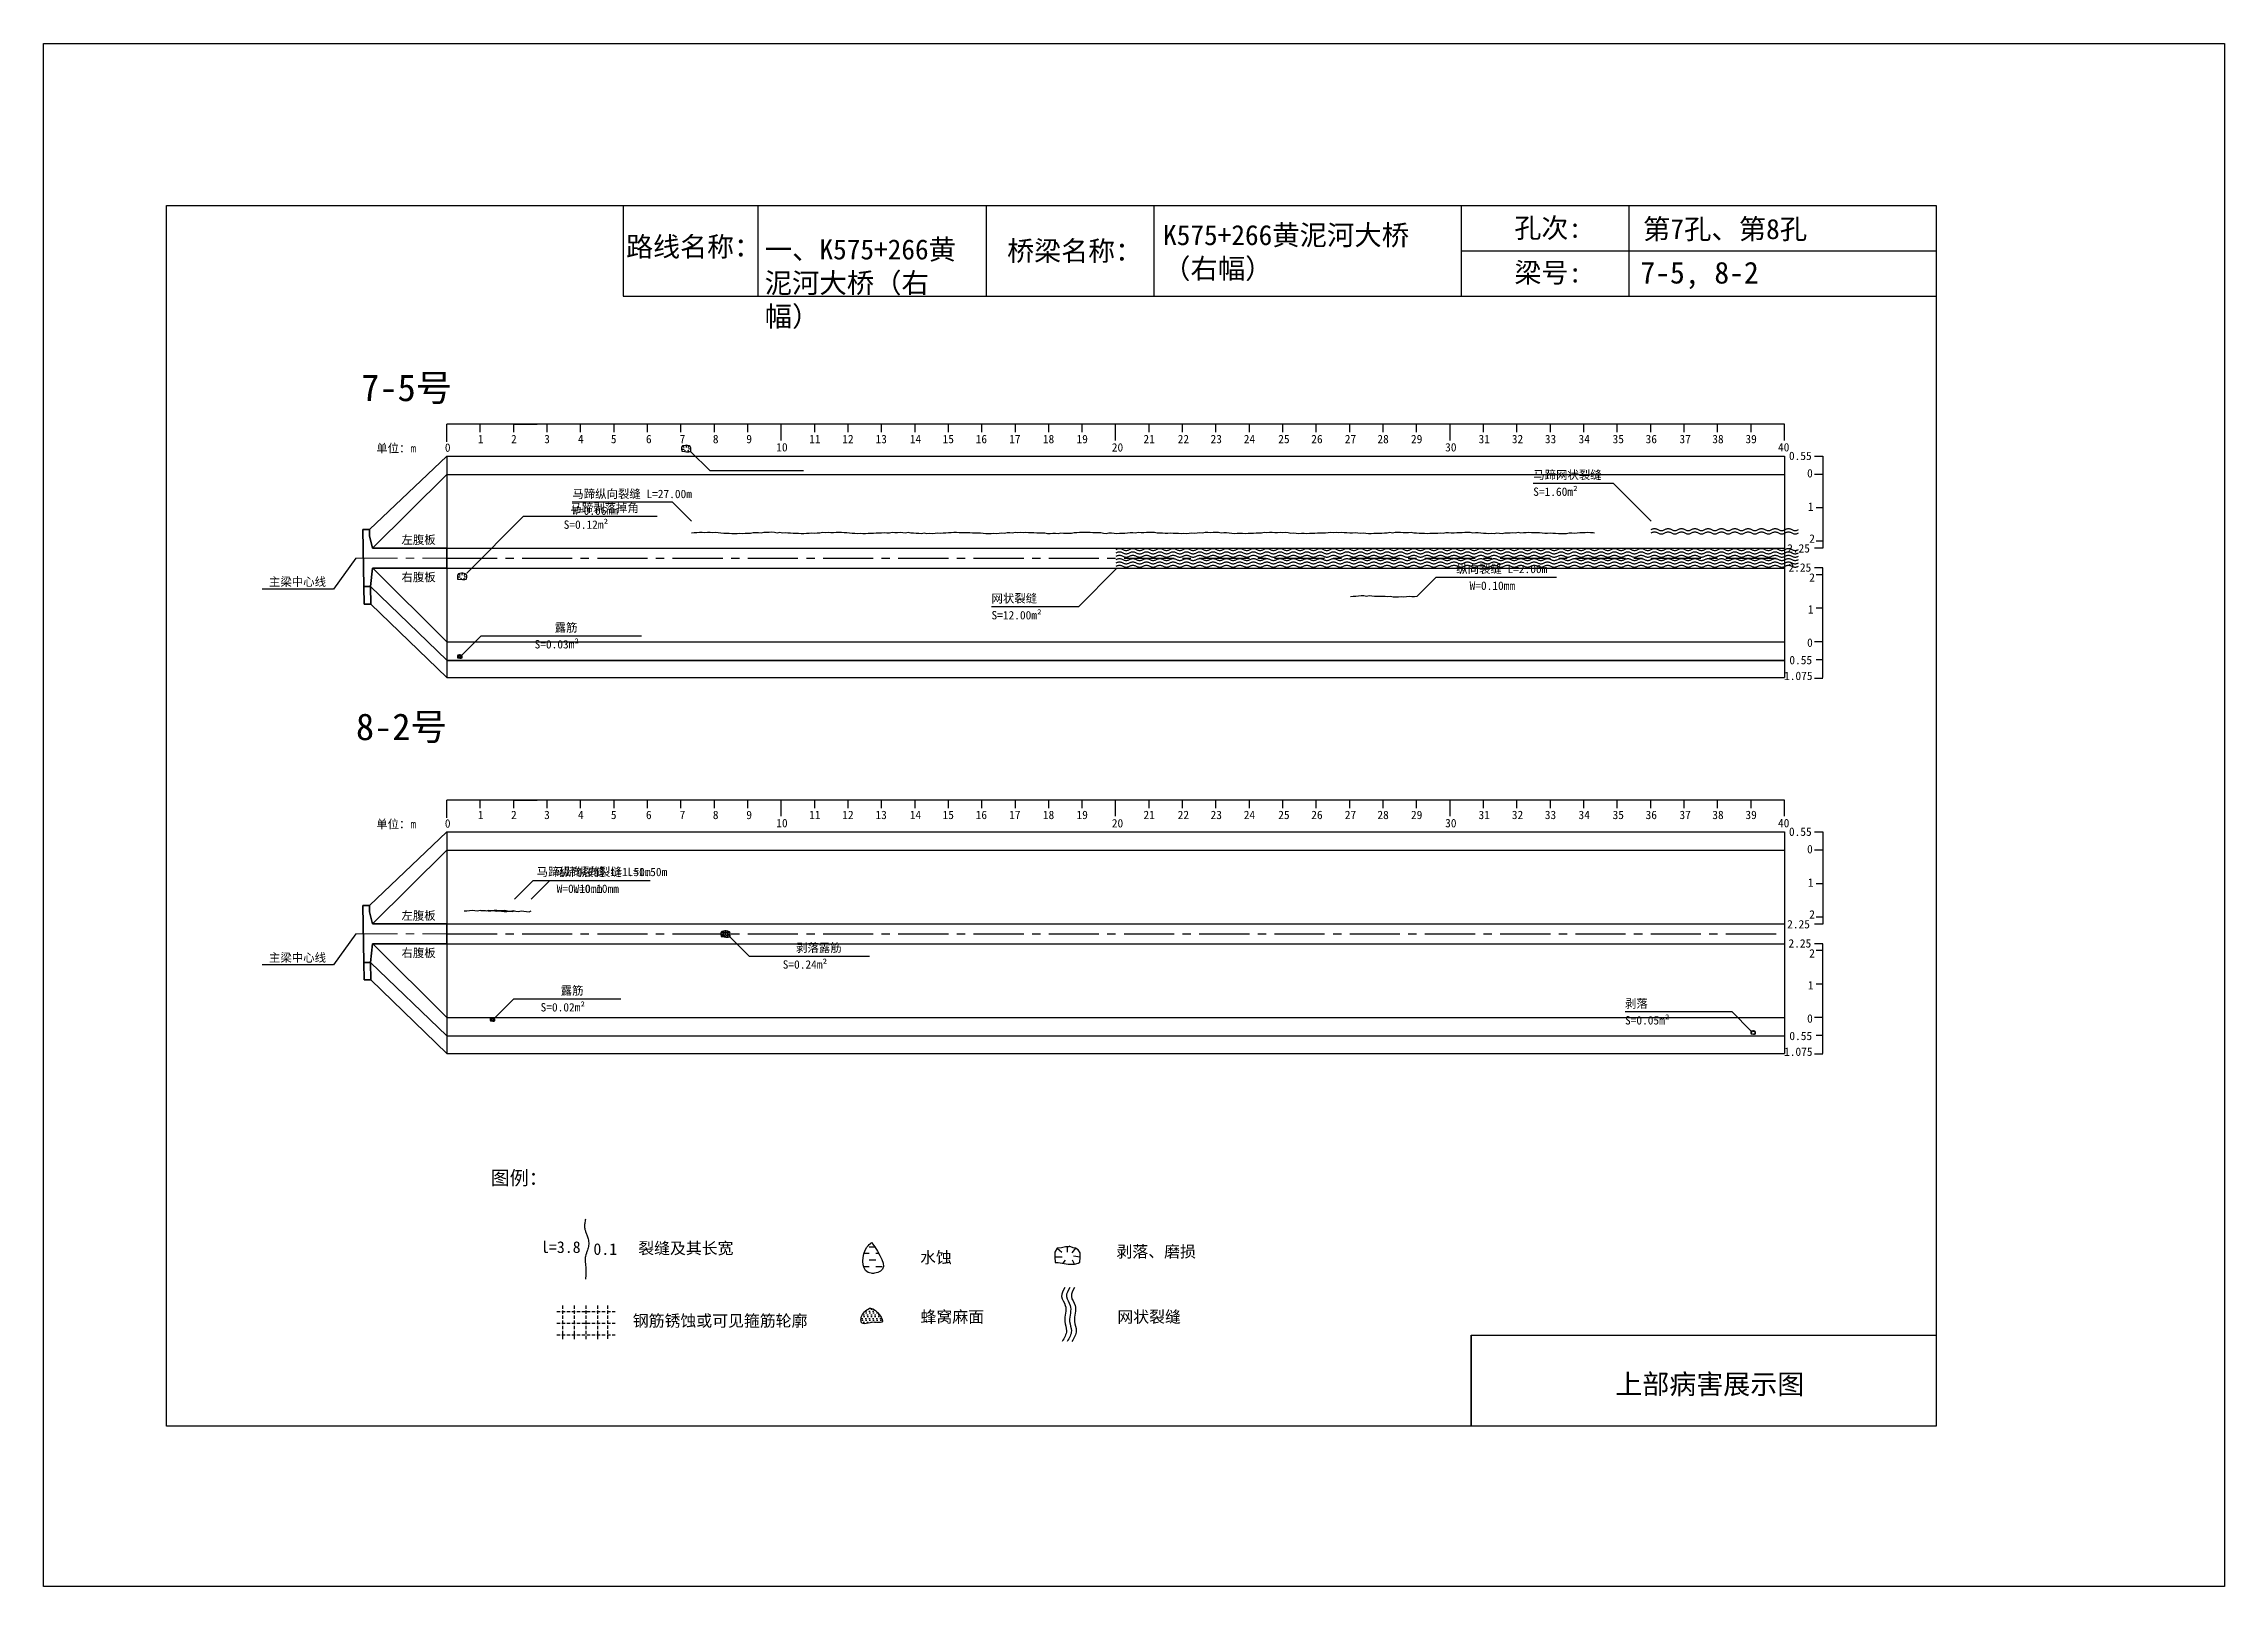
# Model space of a CAD drawing. Header units: millimetres. Extents: x -37 to 615, y -48 to 413.
import ezdxf

# ---------------------------------------------------------------- set-up
doc = ezdxf.new("R2010")
doc.units = ezdxf.units.MM
for name, pattern in [('CENTER', [2, 1.25, -0.25, 0.25, -0.25]), ('CENTER2', [1.125, 0.75, -0.125, 0.125, -0.125]), ('DASHED', [0.75, 0.5, -0.25])]:
    doc.linetypes.add(name, pattern=pattern)
for name, color, linetype in [('加固措施', 7, 'Continuous'), ('图层1', 7, 'Continuous'), ('病害', 5, 'Continuous'), ('轮廓', 3, 'Continuous')]:
    doc.layers.add(name, color=color, linetype=linetype)
doc.layers.add('虚线', color=7, linetype='Continuous', lineweight=30)
doc.styles.get("Standard").update_dxf_attribs({"font": ''})
doc.styles.add('汉字', font='')
doc.styles.get('Standard').set_extended_font_data('SimSun')
doc.styles.get('汉字').set_extended_font_data('SimSun')
pattern_1 = [(0, (-3997.7199, -288.9294), (0.55266586, 1.10533173), [0, -1.10533173])]
pattern_2 = [(0, (-6886.571, -700.7115), (0.55266586, 1.10533173), [0, -1.10533173])]
pattern_3 = [(0, (-3576.1421, -199.0757), (1.9895971, 1.9895971), [1.9895971, -1.9895971])]

msp = doc.modelspace()

# ---------------------------------------------------------------- texts
for s, p in [('单位：m', (62.7, 290.99)), ('左腹板', (70.24, 263.64)), ('右腹板', (70.24, 252.47)), ('主梁中心线', (30.63, 251.08)), ('单位：m', (62.7, 178.65)), ('左腹板', (70.24, 151.3)), ('主梁中心线', (30.63, 138.73)), ('右腹板', (70.24, 140.13))]:
    msp.add_text(s, height=2.5).set_placement(p)
at = {"color": 7}
for s, p in [('S=1.60m²', (408.69, 278.01)), ('马蹄网状裂缝', (408.69, 283.01)), ('马蹄剥落掉角', (120.76, 273.17)), ('W=0.06mm', (121.34, 272.35)), ('马蹄纵向裂缝 L=27.00m', (121.34, 277.35)), ('S=0.12m²', (118.76, 268.17)), ('纵向裂缝 L=2.00m', (385.66, 254.93)), ('网状裂缝', (246.69, 246.1)), ('W=0.10mm', (389.66, 249.93)), ('S=12.00m²', (246.69, 241.1)), ('S=0.03m²', (110.05, 232.41)), ('露筋', (116.05, 237.41)), ('马蹄纵向裂缝 L=1.50m', (110.66, 164.35)), ('马蹄纵向裂缝 L=1.50m', (115.66, 164.35)), ('W=0.10mm', (116.66, 159.35)), ('W=0.10mm', (121.66, 159.35)), ('剥落露筋', (188.25, 141.7)), ('S=0.24m²', (184.25, 136.7)), ('露筋', (117.85, 128.91)), ('S=0.02m²', (111.85, 123.91)), ('剥落', (436.14, 125.01)), ('S=0.05m²', (436.14, 120.01))]:
    msp.add_text(s, height=2.5, dxfattribs=at).set_placement(p)
at = {"linetype": 'ByBlock', "attachment_point": 1, "style": '汉字'}
for s, insert, char_height, width in [('K575+266黄泥河大桥（右幅）', (298, 358.97), 6, 87.5474), ('{\\C0;第7孔、第8孔}', (441.52, 360.78), 6, 77.4135), ('{\\C0;一、K575+266黄泥河大桥（右幅）}', (178.87, 354.68), 6, 62.8604), ('{\\C0;7-5, 8-2}', (440.75, 347.98), 6.5, 84.1186), ('{\\C0;7-5号}', (58.2, 314.34), 8, 49.3496), ('{\\C0;8-2号}', (56.63, 213.01), 8, 49.3496)]:
    msp.add_mtext(s, dxfattribs=dict(at, insert=insert, char_height=char_height, width=width))
at = {"layer": '图层1', "style": '汉字'}
for s, p in [('孔次:', (403.05, 355.16)), ('路线名称：', (137.42, 349.54)), ('桥梁名称：', (251.38, 348.29)), ('梁号:', (403.08, 341.8)), ('上部病害展示图', (433.23, 9.56))]:
    msp.add_text(s, height=5.918, dxfattribs=at).set_placement(p)
at = {"layer": '图层1', "lineweight": -2, "attachment_point": 1}
for s, insert, char_height in [('图例：', (96.91, 76.23), 4.178), ('图例：', (96.91, 76.23), 4.178), ('l=3.8', (111.98, 55.21), 3.481), ('l=3.8', (111.98, 55.21), 3.481), ('0.1', (127.65, 54.63), 3.481), ('0.1', (127.65, 54.63), 3.481), ('裂缝及其长宽', (141.05, 54.88), 3.481), ('裂缝及其长宽', (141.05, 54.88), 3.481), ('水蚀', (225.33, 52.14), 3.481), ('水蚀', (225.33, 52.14), 3.481), ('剥落、磨损', (284.06, 53.89), 3.481), ('剥落、磨损', (284.06, 53.89), 3.481), ('钢筋锈蚀或可见箍筋轮廓', (139.42, 33.21), 3.4814), ('钢筋锈蚀或可见箍筋轮廓', (139.42, 33.21), 3.4814), ('蜂窝麻面', (225.48, 34.38), 3.481), ('蜂窝麻面', (225.48, 34.38), 3.481), ('网状裂缝', (284.32, 34.39), 3.481), ('网状裂缝', (284.32, 34.39), 3.481)]:
    msp.add_mtext(s, dxfattribs=dict(at, insert=insert, char_height=char_height))

# ---------------------------------------------------------------- blocks, each defined once
blk = doc.blocks.new('adfsd')
at = {"lineweight": -2, "ltscale": 0.5}
for p, q in [((1140.897, -3083.694), (1140.936, -3083.729)), ((1140.983, -3083.682), (1140.981, -3083.729)), ((1141.053, -3083.694), (1141.022, -3083.735)), ((1140.876, -3083.768), (1140.94, -3083.769)), ((1140.948, -3083.824), (1140.969, -3083.796)), ((1141.045, -3083.83), (1141.028, -3083.796)), ((1141.094, -3083.772), (1141.036, -3083.763))]:
    blk.add_line(p, q, dxfattribs=at)
blk.add_lwpolyline([(1141, -3083.682), (1140.967, -3083.682), (1140.934, -3083.69), (1140.897, -3083.694), (1140.876, -3083.727), (1140.876, -3083.768), (1140.88, -3083.818), (1140.905, -3083.818), (1140.991, -3083.83), (1141.045, -3083.83), (1141.078, -3083.822), (1141.09, -3083.814), (1141.094, -3083.772), (1141.094, -3083.735), (1141.078, -3083.707), (1141.053, -3083.694), (1141.033, -3083.69), (1141, -3083.678)], dxfattribs=at)
blk = doc.blocks.new('chi')
at = {"color": 0}
for p, q in [((1147.409, -3079.329), (1147.409, -3078.8)), ((1187.409, -3078.8), (1147.409, -3078.8)), ((1148.409, -3079.041), (1148.409, -3078.8)), ((1149.409, -3079.041), (1149.409, -3078.8)), ((1149.409, -3078.8), (1150.109, -3078.8)), ((1150.409, -3079.041), (1150.409, -3078.8)), ((1151.409, -3079.041), (1151.409, -3078.8)), ((1152.409, -3079.041), (1152.409, -3078.8)), ((1153.409, -3079.041), (1153.409, -3078.8)), ((1154.409, -3079.041), (1154.409, -3078.8)), ((1155.409, -3079.041), (1155.409, -3078.8)), ((1156.409, -3079.041), (1156.409, -3078.8)), ((1157.409, -3079.283), (1157.409, -3078.8)), ((1158.409, -3079.041), (1158.409, -3078.8)), ((1159.409, -3079.041), (1159.409, -3078.8)), ((1160.409, -3079.041), (1160.409, -3078.8)), ((1161.409, -3079.041), (1161.409, -3078.8)), ((1162.409, -3079.041), (1162.409, -3078.8)), ((1163.409, -3079.041), (1163.409, -3078.8)), ((1164.409, -3079.041), (1164.409, -3078.8)), ((1165.409, -3079.041), (1165.409, -3078.8)), ((1166.409, -3079.041), (1166.409, -3078.8)), ((1167.409, -3079.283), (1167.409, -3078.8)), ((1168.409, -3079.041), (1168.409, -3078.8)), ((1169.409, -3079.041), (1169.409, -3078.8)), ((1170.409, -3079.041), (1170.409, -3078.8)), ((1171.409, -3079.041), (1171.409, -3078.8)), ((1172.409, -3079.041), (1172.409, -3078.8)), ((1173.409, -3079.041), (1173.409, -3078.8)), ((1174.409, -3079.041), (1174.409, -3078.8)), ((1175.409, -3079.041), (1175.409, -3078.8)), ((1176.409, -3079.041), (1176.409, -3078.8)), ((1177.409, -3079.283), (1177.409, -3078.8)), ((1178.409, -3079.041), (1178.409, -3078.8)), ((1179.409, -3079.041), (1179.409, -3078.8)), ((1180.409, -3079.041), (1180.409, -3078.8)), ((1181.409, -3079.041), (1181.409, -3078.8)), ((1182.409, -3079.041), (1182.409, -3078.8)), ((1183.409, -3079.041), (1183.409, -3078.8)), ((1184.409, -3079.041), (1184.409, -3078.8)), ((1185.409, -3079.041), (1185.409, -3078.8)), ((1186.409, -3079.041), (1186.409, -3078.8)), ((1187.409, -3079.283), (1187.409, -3078.8))]:
    blk.add_line(p, q, dxfattribs=at)
for s, p in [('0', (1147.349, -3079.623)), ('1', (1148.339, -3079.368)), ('2', (1149.328, -3079.368)), ('3', (1150.319, -3079.368)), ('4', (1151.329, -3079.368)), ('5', (1152.313, -3079.368)), ('6', (1153.363, -3079.368)), ('7', (1154.37, -3079.368)), ('8', (1155.363, -3079.368)), ('9', (1156.363, -3079.368)), ('10', (1157.259, -3079.613)), ('11', (1158.242, -3079.368)), ('12', (1159.233, -3079.368)), ('13', (1160.227, -3079.368)), ('14', (1161.252, -3079.368)), ('15', (1162.233, -3079.368)), ('16', (1163.223, -3079.368)), ('17', (1164.224, -3079.368)), ('18', (1165.232, -3079.368)), ('19', (1166.238, -3079.368)), ('20', (1167.294, -3079.617)), ('21', (1168.24, -3079.368)), ('22', (1169.264, -3079.368)), ('23', (1170.247, -3079.368)), ('24', (1171.24, -3079.368)), ('25', (1172.271, -3079.368)), ('26', (1173.258, -3079.368)), ('27', (1174.261, -3079.368)), ('28', (1175.236, -3079.368)), ('29', (1176.24, -3079.368)), ('30', (1177.262, -3079.613)), ('31', (1178.261, -3079.368)), ('32', (1179.256, -3079.368)), ('33', (1180.243, -3079.368)), ('34', (1181.251, -3079.368)), ('35', (1182.269, -3079.368)), ('36', (1183.256, -3079.368)), ('37', (1184.269, -3079.368)), ('38', (1185.251, -3079.368)), ('39', (1186.242, -3079.368)), ('40', (1187.216, -3079.613))]:
    blk.add_text(s, height=0.25).set_placement(p)
blk = doc.blocks.new('kopp')
at = {"color": 0}
for p, q in [((1188.308, -3078.25), (1188.558, -3078.25)), ((1188.558, -3078.25), (1188.558, -3078.8)), ((1188.558, -3078.8), (1188.308, -3078.8)), ((1188.558, -3078.8), (1188.558, -3079.8)), ((1188.558, -3079.8), (1188.358, -3079.8)), ((1188.558, -3079.8), (1188.558, -3079.8)), ((1188.558, -3079.8), (1188.558, -3080.8)), ((1188.558, -3081.009), (1188.308, -3081.009)), ((1188.558, -3080.8), (1188.358, -3080.8)), ((1188.558, -3080.8), (1188.558, -3081.009)), ((1188.558, -3081.592), (1188.308, -3081.592)), ((1188.558, -3081.8), (1188.358, -3081.8)), ((1188.558, -3081.8), (1188.558, -3081.592)), ((1188.558, -3082.8), (1188.558, -3081.8)), ((1188.558, -3082.8), (1188.358, -3082.8)), ((1188.558, -3083.8), (1188.558, -3082.8)), ((1188.558, -3082.8), (1188.558, -3082.8)), ((1188.558, -3083.8), (1188.308, -3083.8)), ((1188.558, -3084.875), (1188.558, -3083.8)), ((1188.558, -3084.338), (1188.358, -3084.338)), ((1188.308, -3084.888), (1188.558, -3084.888))]:
    blk.add_line(p, q, dxfattribs=at)
for s, p in [('0.55', (1187.543, -3078.37)), ('0', (1188.086, -3078.891)), ('1', (1188.109, -3079.89)), ('2', (1188.15, -3080.842)), ('2.25', (1187.49, -3081.135)), ('2.25', (1187.53, -3081.708)), ('2', (1188.15, -3082.006)), ('1', (1188.109, -3082.959)), ('0', (1188.086, -3083.954)), ('0.55', (1187.556, -3084.474)), ('1.075', (1187.398, -3084.946))]:
    blk.add_text(s, height=0.25).set_placement(p)

# ---------------------------------------------------------------- hatches: boundary and pattern name
at = {"layer": '加固措施', "lineweight": -2}
h = msp.add_hatch(dxfattribs=at)
h.set_pattern_fill('DASH', color=256, scale=0.626645)
h.set_pattern_definition(pattern_3)
edge = h.paths.add_edge_path()
edge.add_spline(control_points=[(210.85, 54.88), (210.36, 54.45), (208.03, 52.39), (207.41, 44.9), (216.74, 46.23), (213.29, 51.3), (210.85, 54.88)], knot_values=[0, 0, 0, 0, 3.237042, 15.187225, 21.182779, 35.601669, 35.601669, 35.601669, 35.601669], degree=3, periodic=0)
h = msp.add_hatch(dxfattribs=at)
h.set_pattern_fill('DASH', color=256, scale=0.626645)
h.set_pattern_definition(pattern_3)
edge = h.paths.add_edge_path()
edge.add_spline(control_points=[(210.85, 54.88), (210.36, 54.45), (208.03, 52.39), (207.41, 44.9), (216.74, 46.23), (213.29, 51.3), (210.85, 54.88)], knot_values=[0, 0, 0, 0, 3.237042, 15.187225, 21.182779, 35.601669, 35.601669, 35.601669, 35.601669], degree=3, periodic=0)
h = msp.add_hatch(dxfattribs=at)
h.set_pattern_fill('DOTS', scale=0.696272)
h.set_pattern_definition(pattern_1)
edge = h.paths.add_edge_path()
edge.add_spline(control_points=[(210.19, 35.22), (209.15, 34.51), (207.68, 33.49), (207.52, 29.75), (211, 31.47), (215.72, 30.12), (212.21, 35.3), (210.31, 35.22), (210.19, 35.22)], knot_values=[0, 0, 0, 0, 5.205471, 7.397577, 12.944796, 16.169923, 23.88441, 24.400432, 24.400432, 24.400432, 24.400432], degree=3, periodic=0)
h = msp.add_hatch(dxfattribs=at)
h.set_pattern_fill('DOTS', scale=0.696272)
h.set_pattern_definition(pattern_1)
edge = h.paths.add_edge_path()
edge.add_spline(control_points=[(210.19, 35.22), (209.15, 34.51), (207.68, 33.49), (207.52, 29.75), (211, 31.47), (215.72, 30.12), (212.21, 35.3), (210.31, 35.22), (210.19, 35.22)], knot_values=[0, 0, 0, 0, 5.205471, 7.397577, 12.944796, 16.169923, 23.88441, 24.400432, 24.400432, 24.400432, 24.400432], degree=3, periodic=0)
at = {"layer": '病害', "lineweight": -2}
h = msp.add_hatch(dxfattribs=at)
h.set_pattern_fill('DOTS', color=4, scale=0.696272, style=0)
h.set_pattern_definition(pattern_2)
edge = h.paths.add_edge_path()
edge.add_spline(control_points=[(210.19, 35.22), (209.15, 34.51), (207.68, 33.49), (207.52, 29.75), (211, 31.47), (215.72, 30.12), (212.21, 35.3), (210.31, 35.22), (210.19, 35.22)], knot_values=[0, 0, 0, 0, 1.041094, 1.479515, 2.588959, 3.233985, 4.776882, 4.880086, 4.880086, 4.880086, 4.880086], degree=3, periodic=0)
h = msp.add_hatch(dxfattribs=at)
h.set_pattern_fill('DOTS', color=4, scale=0.696272, style=0)
h.set_pattern_definition(pattern_2)
edge = h.paths.add_edge_path()
edge.add_spline(control_points=[(210.19, 35.22), (209.15, 34.51), (207.68, 33.49), (207.52, 29.75), (211, 31.47), (215.72, 30.12), (212.21, 35.3), (210.31, 35.22), (210.19, 35.22)], knot_values=[0, 0, 0, 0, 1.041094, 1.479515, 2.588959, 3.233985, 4.776882, 4.880086, 4.880086, 4.880086, 4.880086], degree=3, periodic=0)

# ---------------------------------------------------------------- linework, layer by layer
at = {"color": 0, "linetype": 'ByBlock'}
for p, q in [((0, 364.85), (529.17, 364.85)), ((0, 0), (0, 364.85)), ((136.5, 364.85), (136.5, 337.72)), ((245.1, 364.85), (245.1, 337.72)), ((387.13, 364.85), (387.13, 337.72)), ((437.29, 364.79), (437.29, 337.66)), ((529.17, 364.85), (529.17, 0)), ((136.5, 337.72), (529.17, 337.72)), ((390.12, 0), (390.12, 27.12)), ((390.12, 27.12), (529.17, 27.12)), ((529.17, 0), (0, 0))]:
    msp.add_line(p, q, dxfattribs=at)
at = {"color": 0}
for p, q in [((60.65, 267.93), (83.82, 289.93)), ((83.82, 289.93), (83.82, 223.68)), ((83.82, 289.93), (483.82, 289.93)), ((483.82, 289.93), (483.82, 223.68)), ((61.57, 262.43), (83.82, 284.43)), ((83.82, 262.43), (483.82, 262.43)), ((483.82, 262.43), (483.82, 259.43)), ((56.57, 259.43), (49.96, 250.17)), ((61.64, 256.43), (83.82, 234.43)), ((83.82, 256.43), (483.82, 256.43)), ((49.96, 250.17), (28.63, 250.17)), ((60.99, 250.93), (83.82, 228.93)), ((61.09, 245.68), (83.82, 223.68)), ((83.82, 234.43), (483.82, 234.43)), ((83.82, 228.93), (483.82, 228.93)), ((83.82, 228.81), (483.82, 228.81)), ((83.82, 223.68), (483.82, 223.68)), ((60.65, 155.59), (83.82, 177.59)), ((83.82, 177.59), (83.82, 111.34)), ((83.82, 177.59), (483.82, 177.59)), ((483.82, 177.59), (483.82, 111.34)), ((61.57, 150.08), (83.82, 172.09)), ((83.82, 172.09), (483.82, 172.09)), ((83.82, 150.09), (483.82, 150.09)), ((483.82, 150.09), (483.82, 147.09)), ((56.57, 147.09), (49.96, 137.83)), ((61.64, 144.09), (83.82, 122.09)), ((83.82, 144.09), (483.82, 144.09)), ((49.96, 137.83), (28.63, 137.83)), ((60.99, 138.59), (83.82, 116.59)), ((61.09, 133.34), (83.82, 111.34)), ((83.82, 122.09), (483.82, 122.09)), ((83.82, 116.59), (483.82, 116.59)), ((83.82, 111.34), (483.82, 111.34))]:
    msp.add_line(p, q, dxfattribs=at)
at = {"color": 7}
for p, q in [((154, 292), (154.82, 291.99)), ((154.26, 292.95), (154.77, 292.51)), ((154.92, 291.29), (155.19, 291.65)), ((155.37, 293.1), (155.34, 292.51)), ((156.26, 292.95), (155.86, 292.43)), ((156.16, 291.21), (155.94, 291.65)), ((156.79, 291.95), (156.04, 292.06)), ((87.26, 254.74), (87.77, 254.3)), ((88.37, 254.89), (88.34, 254.3)), ((89.26, 254.74), (88.86, 254.22)), ((87, 253.79), (87.82, 253.78)), ((87.92, 253.08), (88.19, 253.44)), ((89.16, 253), (88.94, 253.44)), ((89.79, 253.74), (89.04, 253.85)), ((87, 229.93), (87.41, 229.92)), ((87.13, 230.4), (87.38, 230.18)), ((87.46, 229.57), (87.59, 229.75)), ((87.68, 230.48), (87.67, 230.18)), ((88.13, 230.4), (87.93, 230.14)), ((88.08, 229.53), (87.97, 229.75)), ((88.39, 229.9), (88.02, 229.96)), ((165.8, 146.9), (166.62, 146.88)), ((166.06, 147.84), (166.57, 147.4)), ((166.72, 146.19), (166.99, 146.55)), ((167.17, 148), (167.14, 147.4)), ((168.06, 147.84), (167.66, 147.33)), ((167.96, 146.11), (167.74, 146.55)), ((168.59, 146.84), (167.84, 146.96)), ((96.8, 121.42), (97.21, 121.41)), ((96.93, 121.89), (97.18, 121.67)), ((97.26, 121.07), (97.39, 121.25)), ((97.48, 121.97), (97.47, 121.67)), ((97.93, 121.89), (97.73, 121.64)), ((97.88, 121.03), (97.77, 121.25)), ((98.19, 121.4), (97.82, 121.45)), ((473.8, 117.53), (474.21, 117.52)), ((473.93, 118), (474.18, 117.78)), ((474.48, 118.08), (474.47, 117.78)), ((474.93, 118), (474.73, 117.74)), ((475.19, 117.5), (474.82, 117.56)), ((474.26, 117.17), (474.39, 117.35)), ((474.88, 117.13), (474.77, 117.35))]:
    msp.add_line(p, q, dxfattribs=at)
msp.add_line((83.82, 284.43), (483.82, 284.43))
at = {"color": 1, "linetype": 'CENTER2', "ltscale": 20}
for p, q in [((83.82, 259.43), (483.82, 259.43)), ((83.82, 147.09), (483.82, 147.09))]:
    msp.add_line(p, q, dxfattribs=at)
at = {"color": 1, "linetype": 'DASHED'}
for p, q in [((87, 230.26), (88.39, 230.26)), ((87, 230.02), (88.39, 230.02)), ((87, 229.78), (88.39, 229.78)), ((87.35, 229.53), (87.35, 230.51)), ((87.7, 229.53), (87.7, 230.51)), ((88.05, 229.53), (88.05, 230.51)), ((165.8, 147.57), (168.59, 147.57)), ((165.8, 147.08), (168.59, 147.08)), ((165.8, 146.59), (168.59, 146.59)), ((166.5, 146.11), (166.5, 148.05)), ((167.19, 146.11), (167.19, 148.05)), ((167.89, 146.11), (167.89, 148.05)), ((96.8, 121.76), (98.19, 121.76)), ((96.8, 121.51), (98.19, 121.51)), ((96.8, 121.27), (98.19, 121.27)), ((97.15, 121.03), (97.15, 122)), ((97.5, 121.03), (97.5, 122)), ((97.85, 121.03), (97.85, 122))]:
    msp.add_line(p, q, dxfattribs=at)
at = {"color": 1, "linetype": 'DASHED', "ltscale": 2}
for p, q in [((116.71, 34.25), (134.11, 34.25)), ((116.71, 34.25), (134.11, 34.25)), ((118.45, 35.99), (118.45, 25.55)), ((118.45, 35.99), (118.45, 25.55)), ((121.93, 35.99), (121.93, 25.55)), ((121.93, 35.99), (121.93, 25.55)), ((125.41, 35.99), (125.41, 25.55)), ((125.41, 35.99), (125.41, 25.55)), ((128.89, 35.99), (128.89, 25.55)), ((128.89, 35.99), (128.89, 25.55)), ((131.87, 36.02), (131.87, 25.57)), ((131.87, 36.02), (131.87, 25.57)), ((116.71, 30.77), (134.11, 30.77)), ((116.71, 30.77), (134.11, 30.77)), ((116.71, 27.29), (134.11, 27.29)), ((116.71, 27.29), (134.11, 27.29))]:
    msp.add_line(p, q, dxfattribs=at)
at = {"color": 3, "linetype": 'ByBlock'}
msp.add_lwpolyline([(-36.77, 413.19), (615.38, 413.19), (615.38, -47.93), (-36.77, -47.93)], close=True, dxfattribs=at)
at = {"color": 7}
for points in [[(155.58, 293.1), (155.16, 293.1), (154.74, 293), (154.26, 292.95), (154, 292.53), (154, 292), (154.05, 291.37), (154.37, 291.37), (155.47, 291.21), (156.16, 291.21), (156.58, 291.32), (156.74, 291.42), (156.79, 291.95), (156.79, 292.42), (156.58, 292.79), (156.26, 292.95), (156, 293), (155.58, 293.16)], [(156.79, 291.21), (162.45, 285.55), (190.45, 285.55)], [(444, 270.45), (432.69, 281.76), (408.69, 281.76)], [(157, 270.45), (151.34, 276.1), (121.34, 276.1)], [(89.79, 254.95), (106.76, 271.92), (146.76, 271.92)], [(444, 267.95), (444.2, 268.04), (444.4, 268.12), (444.6, 268.19), (444.8, 268.23), (445, 268.25), (445.2, 268.23), (445.4, 268.19), (445.6, 268.12), (445.8, 268.04), (446, 267.95), (446.2, 267.85), (446.4, 267.77), (446.6, 267.7), (446.8, 267.66), (447, 267.65), (447.2, 267.66), (447.4, 267.7), (447.6, 267.77), (447.8, 267.85), (448, 267.95), (448.2, 268.04), (448.4, 268.12), (448.6, 268.19), (448.8, 268.23), (449, 268.25), (449.2, 268.23), (449.4, 268.19), (449.6, 268.12), (449.8, 268.04), (450, 267.95), (450.2, 267.85), (450.4, 267.77), (450.6, 267.7), (450.8, 267.66), (451, 267.65), (451.2, 267.66), (451.4, 267.7), (451.6, 267.77), (451.8, 267.85), (452, 267.95), (452.2, 268.04), (452.4, 268.12), (452.6, 268.19), (452.8, 268.23), (453, 268.25), (453.2, 268.23), (453.4, 268.19), (453.6, 268.12), (453.8, 268.04), (454, 267.95), (454.2, 267.85), (454.4, 267.77), (454.6, 267.7), (454.8, 267.66), (455, 267.65), (455.2, 267.66), (455.4, 267.7), (455.6, 267.77), (455.8, 267.85), (456, 267.95), (456.2, 268.04), (456.4, 268.12), (456.6, 268.19), (456.8, 268.23), (457, 268.25), (457.2, 268.23), (457.4, 268.19), (457.6, 268.12), (457.8, 268.04), (458, 267.95), (458.2, 267.85), (458.4, 267.77), (458.6, 267.7), (458.8, 267.66), (459, 267.65), (459.2, 267.66), (459.4, 267.7), (459.6, 267.77), (459.8, 267.85), (460, 267.95), (460.2, 268.04), (460.4, 268.12), (460.6, 268.19), (460.8, 268.23), (461, 268.25), (461.2, 268.23), (461.4, 268.19), (461.6, 268.12), (461.8, 268.04), (462, 267.95), (462.2, 267.85), (462.4, 267.77), (462.6, 267.7), (462.8, 267.66), (463, 267.65), (463.2, 267.66), (463.4, 267.7), (463.6, 267.77), (463.8, 267.85), (464, 267.95), (464.2, 268.04), (464.4, 268.12), (464.6, 268.19), (464.8, 268.23), (465, 268.25), (465.2, 268.23), (465.4, 268.19), (465.6, 268.12), (465.8, 268.04), (466, 267.95), (466.2, 267.85), (466.4, 267.77), (466.6, 267.7), (466.8, 267.66), (467, 267.65), (467.2, 267.66), (467.4, 267.7), (467.6, 267.77), (467.8, 267.85), (468, 267.95), (468.2, 268.04), (468.4, 268.12), (468.6, 268.19), (468.8, 268.23), (469, 268.25), (469.2, 268.23), (469.4, 268.19), (469.6, 268.12), (469.8, 268.04), (470, 267.95), (470.2, 267.85), (470.4, 267.77), (470.6, 267.7), (470.8, 267.66), (471, 267.65), (471.2, 267.66), (471.4, 267.7), (471.6, 267.77), (471.8, 267.85), (472, 267.95), (472.2, 268.04), (472.4, 268.12), (472.6, 268.19), (472.8, 268.23), (473, 268.25), (473.2, 268.23), (473.4, 268.19), (473.6, 268.12), (473.8, 268.04), (474, 267.95), (474.2, 267.85), (474.4, 267.77), (474.6, 267.7), (474.8, 267.66), (475, 267.65), (475.2, 267.66), (475.4, 267.7), (475.6, 267.77), (475.8, 267.85), (476, 267.95), (476.2, 268.04), (476.4, 268.12), (476.6, 268.19), (476.8, 268.23), (477, 268.25), (477.2, 268.23), (477.4, 268.19), (477.6, 268.12), (477.8, 268.04), (478, 267.95), (478.2, 267.85), (478.4, 267.77), (478.6, 267.7), (478.8, 267.66), (479, 267.65), (479.2, 267.66), (479.4, 267.7), (479.6, 267.77), (479.8, 267.85), (480, 267.95), (480.2, 268.04), (480.4, 268.12), (480.6, 268.19), (480.8, 268.23), (481, 268.25), (481.2, 268.23), (481.4, 268.19), (481.6, 268.12), (481.8, 268.04), (482, 267.95), (482.2, 267.85), (482.4, 267.77), (482.6, 267.7), (482.8, 267.66), (483, 267.65), (483.2, 267.66), (483.4, 267.7), (483.6, 267.77), (483.8, 267.85), (484, 267.95), (484.2, 268.04), (484.4, 268.12), (484.6, 268.19), (484.8, 268.23), (485, 268.25), (485.2, 268.23), (485.4, 268.19), (485.6, 268.12), (485.8, 268.04), (486, 267.95), (486.2, 267.85), (486.4, 267.77), (486.6, 267.7), (486.8, 267.66), (487, 267.65), (487.2, 267.66), (487.4, 267.7), (487.6, 267.77), (487.8, 267.85), (488, 267.95)], [(157, 266.94), (157.8, 267.08), (158.6, 267.04), (159.4, 267.18), (160.2, 267.16), (161, 267.07), (161.8, 267.19), (162.6, 267.13), (163.4, 267.07), (164.2, 267.12), (165, 267.07), (165.8, 266.94), (166.6, 266.89), (167.4, 266.87), (168.2, 266.83), (169, 266.77), (169.8, 266.81), (170.6, 266.78), (171.4, 266.83), (172.2, 266.8), (173, 266.89), (173.8, 266.84), (174.6, 266.87), (175.4, 267.02), (176.2, 267.09), (177, 267.06), (177.8, 266.98), (178.6, 267.18), (179.4, 267.17), (180.2, 267.21), (181, 267.22), (181.8, 267.18), (182.6, 267.01), (183.4, 267.13), (184.2, 266.98), (185, 267.03), (185.8, 267.01), (186.6, 266.96), (187.4, 266.91), (188.2, 266.85), (189, 266.85), (189.8, 266.78), (190.6, 266.81), (191.4, 266.83), (192.2, 266.89), (193, 266.97), (193.8, 266.85), (194.6, 266.97), (195.4, 266.96), (196.2, 267.13), (197, 267.05), (197.8, 267.19), (198.6, 267.08), (199.4, 267.02), (200.2, 267.17), (201, 267.15), (201.8, 267.12), (202.6, 267.04), (203.4, 267.04), (204.2, 266.94), (205, 266.84), (205.8, 266.9), (206.6, 266.81), (207.4, 266.83), (208.2, 266.77), (209, 266.78), (209.8, 266.9), (210.6, 266.82), (211.4, 266.89), (212.2, 266.92), (213, 266.94), (213.8, 266.95), (214.6, 267.06), (215.4, 266.97), (216.2, 267.01), (217, 267.17), (217.8, 267.11), (218.6, 267.05), (219.4, 267.18), (220.2, 267.08), (221, 266.96), (221.8, 267.12), (222.6, 266.93), (223.4, 266.99), (224.2, 266.84), (225, 266.91), (225.8, 266.78), (226.6, 266.92), (227.4, 266.78), (228.2, 266.86), (229, 266.79), (229.8, 266.83), (230.6, 266.97), (231.4, 266.86), (232.2, 266.94), (233, 266.96), (233.8, 267.08), (234.6, 267.02), (235.4, 267.13), (236.2, 267.16), (237, 267.02), (237.8, 267.11), (238.6, 267.03), (239.4, 267.03), (240.2, 267.09), (241, 266.92), (241.8, 267.01), (242.6, 267), (243.4, 267), (244.2, 266.85), (245, 266.77), (245.8, 266.74), (246.6, 266.8), (247.4, 266.88), (248.2, 266.77), (249, 266.83), (249.8, 266.98), (250.6, 266.87), (251.4, 267.04), (252.2, 267.07), (253, 266.98), (253.8, 267.18), (254.6, 267.04), (255.4, 267.13), (256.2, 267.02), (257, 267.14), (257.8, 267.08), (258.6, 267.11), (259.4, 267.06), (260.2, 266.93), (261, 266.94), (261.8, 266.96), (262.6, 266.96), (263.4, 266.77), (264.2, 266.75), (265, 266.87), (265.8, 266.84), (266.6, 266.81), (267.4, 266.95), (268.2, 266.85), (269, 266.85), (269.8, 266.91), (270.6, 266.91), (271.4, 267.05), (272.2, 267.09), (273, 267.12), (273.8, 267.17), (274.6, 267.16), (275.4, 267.19), (276.2, 267.14), (277, 267.05), (277.8, 267.06), (278.6, 267.02), (279.4, 267.03), (280.2, 266.9), (281, 266.81), (281.8, 266.95), (282.6, 266.94), (283.4, 266.83), (284.2, 266.75), (285, 266.83), (285.8, 266.86), (286.6, 266.87), (287.4, 266.99), (288.2, 267.03), (289, 267.06), (289.8, 266.94), (290.6, 267.12), (291.4, 267.1), (292.2, 267.08), (293, 267.16), (293.8, 267.18), (294.6, 267.21), (295.4, 267.15), (296.2, 266.98), (297, 266.95), (297.8, 266.95), (298.6, 266.87), (299.4, 266.83), (300.2, 266.94), (301, 266.86), (301.8, 266.86), (302.6, 266.83), (303.4, 266.81), (304.2, 266.87), (305, 266.77), (305.8, 266.89), (306.6, 266.94), (307.4, 266.91), (308.2, 266.96), (309, 267.03), (309.8, 267.01), (310.6, 267.16), (311.4, 267.12), (312.2, 267.1), (313, 267.15), (313.8, 267.18), (314.6, 267.12), (315.4, 266.97), (316.2, 267.06), (317, 267.03), (317.8, 267.01), (318.6, 266.82), (319.4, 266.79), (320.2, 266.83), (321, 266.82), (321.8, 266.84), (322.6, 266.79), (323.4, 266.89), (324.2, 266.91), (325, 266.82), (325.8, 266.97), (326.6, 267.01), (327.4, 266.94), (328.2, 267.14), (329, 267.08), (329.8, 267.16), (330.6, 267.16), (331.4, 267.06), (332.2, 267.04), (333, 267.16), (333.8, 267.03), (334.6, 267.12), (335.4, 267.06), (336.2, 266.87), (337, 266.99), (337.8, 266.85), (338.6, 266.77), (339.4, 266.88), (340.2, 266.84), (341, 266.74), (341.8, 266.82), (342.6, 266.82), (343.4, 266.88), (344.2, 266.92), (345, 266.92), (345.8, 266.94), (346.6, 266.95), (347.4, 267.08), (348.2, 267.14), (349, 267.06), (349.8, 267.12), (350.6, 267.03), (351.4, 267.18), (352.2, 267.04), (353, 267.06), (353.8, 267), (354.6, 266.92), (355.4, 267.04), (356.2, 266.98), (357, 266.89), (357.8, 266.93), (358.6, 266.88), (359.4, 266.81), (360.2, 266.79), (361, 266.82), (361.8, 266.9), (362.6, 266.84), (363.4, 266.84), (364.2, 266.94), (365, 267.01), (365.8, 267.12), (366.6, 267.01), (367.4, 267.16), (368.2, 267.21), (369, 267.21), (369.8, 267.03), (370.6, 267.1), (371.4, 267.04), (372.2, 267.12), (373, 266.98), (373.8, 266.98), (374.6, 266.83), (375.4, 266.84), (376.2, 266.88), (377, 266.8), (377.8, 266.85), (378.6, 266.82), (379.4, 266.85), (380.2, 266.85), (381, 266.93), (381.8, 266.84), (382.6, 267.02), (383.4, 267.04), (384.2, 266.97), (385, 266.96), (385.8, 267.07), (386.6, 267.06), (387.4, 267.09), (388.2, 267.19), (389, 267.19), (389.8, 267.18), (390.6, 266.97), (391.4, 267.06), (392.2, 267.06), (393, 267), (393.8, 266.84), (394.6, 266.89), (395.4, 266.8), (396.2, 266.83), (397, 266.74), (397.8, 266.92), (398.6, 266.88), (399.4, 266.78), (400.2, 266.97), (401, 267), (401.8, 266.96), (402.6, 267.04), (403.4, 267.01), (404.2, 267.17), (405, 267.01), (405.8, 267.03), (406.6, 267.05), (407.4, 267.18), (408.2, 267.02), (409, 267.1), (409.8, 267.04), (410.6, 267.11), (411.4, 266.92), (412.2, 266.89), (413, 266.86), (413.8, 266.93), (414.6, 266.88), (415.4, 266.88), (416.2, 266.79), (417, 266.78), (417.8, 266.76), (418.6, 266.81), (419.4, 266.96), (420.2, 266.96), (421, 266.91), (421.8, 266.95), (422.6, 267.05), (423.4, 267.07), (424.2, 267.11), (425, 267.21), (425.8, 267.06), (426.6, 267.08), (427, 266.97)], [(284, 262), (284.2, 262.09), (284.4, 262.18), (284.6, 262.24), (284.8, 262.29), (285, 262.3), (285.2, 262.29), (285.4, 262.24), (285.6, 262.18), (285.8, 262.09), (286, 262), (286.2, 261.91), (286.4, 261.82), (286.6, 261.76), (286.8, 261.71), (287, 261.7), (287.2, 261.71), (287.4, 261.76), (287.6, 261.82), (287.8, 261.91), (288, 262), (288.2, 262.09), (288.4, 262.18), (288.6, 262.24), (288.8, 262.29), (289, 262.3), (289.2, 262.29), (289.4, 262.24), (289.6, 262.18), (289.8, 262.09), (290, 262), (290.2, 261.91), (290.4, 261.82), (290.6, 261.76), (290.8, 261.71), (291, 261.7), (291.2, 261.71), (291.4, 261.76), (291.6, 261.82), (291.8, 261.91), (292, 262), (292.2, 262.09), (292.4, 262.18), (292.6, 262.24), (292.8, 262.29), (293, 262.3), (293.2, 262.29), (293.4, 262.24), (293.6, 262.18), (293.8, 262.09), (294, 262), (294.2, 261.91), (294.4, 261.82), (294.6, 261.76), (294.8, 261.71), (295, 261.7), (295.2, 261.71), (295.4, 261.76), (295.6, 261.82), (295.8, 261.91), (296, 262), (296.2, 262.09), (296.4, 262.18), (296.6, 262.24), (296.8, 262.29), (297, 262.3), (297.2, 262.29), (297.4, 262.24), (297.6, 262.18), (297.8, 262.09), (298, 262), (298.2, 261.91), (298.4, 261.82), (298.6, 261.76), (298.8, 261.71), (299, 261.7), (299.2, 261.71), (299.4, 261.76), (299.6, 261.82), (299.8, 261.91), (300, 262), (300.2, 262.09), (300.4, 262.18), (300.6, 262.24), (300.8, 262.29), (301, 262.3), (301.2, 262.29), (301.4, 262.24), (301.6, 262.18), (301.8, 262.09), (302, 262), (302.2, 261.91), (302.4, 261.82), (302.6, 261.76), (302.8, 261.71), (303, 261.7), (303.2, 261.71), (303.4, 261.76), (303.6, 261.82), (303.8, 261.91), (304, 262), (304.2, 262.09), (304.4, 262.18), (304.6, 262.24), (304.8, 262.29), (305, 262.3), (305.2, 262.29), (305.4, 262.24), (305.6, 262.18), (305.8, 262.09), (306, 262), (306.2, 261.91), (306.4, 261.82), (306.6, 261.76), (306.8, 261.71), (307, 261.7), (307.2, 261.71), (307.4, 261.76), (307.6, 261.82), (307.8, 261.91), (308, 262), (308.2, 262.09), (308.4, 262.18), (308.6, 262.24), (308.8, 262.29), (309, 262.3), (309.2, 262.29), (309.4, 262.24), (309.6, 262.18), (309.8, 262.09), (310, 262), (310.2, 261.91), (310.4, 261.82), (310.6, 261.76), (310.8, 261.71), (311, 261.7), (311.2, 261.71), (311.4, 261.76), (311.6, 261.82), (311.8, 261.91), (312, 262), (312.2, 262.09), (312.4, 262.18), (312.6, 262.24), (312.8, 262.29), (313, 262.3), (313.2, 262.29), (313.4, 262.24), (313.6, 262.18), (313.8, 262.09), (314, 262), (314.2, 261.91), (314.4, 261.82), (314.6, 261.76), (314.8, 261.71), (315, 261.7), (315.2, 261.71), (315.4, 261.76), (315.6, 261.82), (315.8, 261.91), (316, 262), (316.2, 262.09), (316.4, 262.18), (316.6, 262.24), (316.8, 262.29), (317, 262.3), (317.2, 262.29), (317.4, 262.24), (317.6, 262.18), (317.8, 262.09), (318, 262), (318.2, 261.91), (318.4, 261.82), (318.6, 261.76), (318.8, 261.71), (319, 261.7), (319.2, 261.71), (319.4, 261.76), (319.6, 261.82), (319.8, 261.91), (320, 262), (320.2, 262.09), (320.4, 262.18), (320.6, 262.24), (320.8, 262.29), (321, 262.3), (321.2, 262.29), (321.4, 262.24), (321.6, 262.18), (321.8, 262.09), (322, 262), (322.2, 261.91), (322.4, 261.82), (322.6, 261.76), (322.8, 261.71), (323, 261.7), (323.2, 261.71), (323.4, 261.76), (323.6, 261.82), (323.8, 261.91), (324, 262), (324.2, 262.09), (324.4, 262.18), (324.6, 262.24), (324.8, 262.29), (325, 262.3), (325.2, 262.29), (325.4, 262.24), (325.6, 262.18), (325.8, 262.09), (326, 262), (326.2, 261.91), (326.4, 261.82), (326.6, 261.76), (326.8, 261.71), (327, 261.7), (327.2, 261.71), (327.4, 261.76), (327.6, 261.82), (327.8, 261.91), (328, 262), (328.2, 262.09), (328.4, 262.18), (328.6, 262.24), (328.8, 262.29), (329, 262.3), (329.2, 262.29), (329.4, 262.24), (329.6, 262.18), (329.8, 262.09), (330, 262), (330.2, 261.91), (330.4, 261.82), (330.6, 261.76), (330.8, 261.71), (331, 261.7), (331.2, 261.71), (331.4, 261.76), (331.6, 261.82), (331.8, 261.91), (332, 262), (332.2, 262.09), (332.4, 262.18), (332.6, 262.24), (332.8, 262.29), (333, 262.3), (333.2, 262.29), (333.4, 262.24), (333.6, 262.18), (333.8, 262.09), (334, 262), (334.2, 261.91), (334.4, 261.82), (334.6, 261.76), (334.8, 261.71), (335, 261.7), (335.2, 261.71), (335.4, 261.76), (335.6, 261.82), (335.8, 261.91), (336, 262), (336.2, 262.09), (336.4, 262.18), (336.6, 262.24), (336.8, 262.29), (337, 262.3), (337.2, 262.29), (337.4, 262.24), (337.6, 262.18), (337.8, 262.09), (338, 262), (338.2, 261.91), (338.4, 261.82), (338.6, 261.76), (338.8, 261.71), (339, 261.7), (339.2, 261.71), (339.4, 261.76), (339.6, 261.82), (339.8, 261.91), (340, 262), (340.2, 262.09), (340.4, 262.18), (340.6, 262.24), (340.8, 262.29), (341, 262.3), (341.2, 262.29), (341.4, 262.24), (341.6, 262.18), (341.8, 262.09), (342, 262), (342.2, 261.91), (342.4, 261.82), (342.6, 261.76), (342.8, 261.71), (343, 261.7), (343.2, 261.71), (343.4, 261.76), (343.6, 261.82), (343.8, 261.91), (344, 262), (344.2, 262.09), (344.4, 262.18), (344.6, 262.24), (344.8, 262.29), (345, 262.3), (345.2, 262.29), (345.4, 262.24), (345.6, 262.18), (345.8, 262.09), (346, 262), (346.2, 261.91), (346.4, 261.82), (346.6, 261.76), (346.8, 261.71), (347, 261.7), (347.2, 261.71), (347.4, 261.76), (347.6, 261.82), (347.8, 261.91), (348, 262), (348.2, 262.09), (348.4, 262.18), (348.6, 262.24), (348.8, 262.29), (349, 262.3), (349.2, 262.29), (349.4, 262.24), (349.6, 262.18), (349.8, 262.09), (350, 262), (350.2, 261.91), (350.4, 261.82), (350.6, 261.76), (350.8, 261.71), (351, 261.7), (351.2, 261.71), (351.4, 261.76), (351.6, 261.82), (351.8, 261.91), (352, 262), (352.2, 262.09), (352.4, 262.18), (352.6, 262.24), (352.8, 262.29), (353, 262.3), (353.2, 262.29), (353.4, 262.24), (353.6, 262.18), (353.8, 262.09), (354, 262), (354.2, 261.91), (354.4, 261.82), (354.6, 261.76), (354.8, 261.71), (355, 261.7), (355.2, 261.71), (355.4, 261.76), (355.6, 261.82), (355.8, 261.91), (356, 262), (356.2, 262.09), (356.4, 262.18), (356.6, 262.24), (356.8, 262.29), (357, 262.3), (357.2, 262.29), (357.4, 262.24), (357.6, 262.18), (357.8, 262.09), (358, 262), (358.2, 261.91), (358.4, 261.82), (358.6, 261.76), (358.8, 261.71), (359, 261.7), (359.2, 261.71), (359.4, 261.76), (359.6, 261.82), (359.8, 261.91), (360, 262), (360.2, 262.09), (360.4, 262.18), (360.6, 262.24), (360.8, 262.29), (361, 262.3), (361.2, 262.29), (361.4, 262.24), (361.6, 262.18), (361.8, 262.09), (362, 262), (362.2, 261.91), (362.4, 261.82), (362.6, 261.76), (362.8, 261.71), (363, 261.7), (363.2, 261.71), (363.4, 261.76), (363.6, 261.82), (363.8, 261.91), (364, 262), (364.2, 262.09), (364.4, 262.18), (364.6, 262.24), (364.8, 262.29), (365, 262.3), (365.2, 262.29), (365.4, 262.24), (365.6, 262.18), (365.8, 262.09), (366, 262), (366.2, 261.91), (366.4, 261.82), (366.6, 261.76), (366.8, 261.71), (367, 261.7), (367.2, 261.71), (367.4, 261.76), (367.6, 261.82), (367.8, 261.91), (368, 262), (368.2, 262.09), (368.4, 262.18), (368.6, 262.24), (368.8, 262.29), (369, 262.3), (369.2, 262.29), (369.4, 262.24), (369.6, 262.18), (369.8, 262.09), (370, 262), (370.2, 261.91), (370.4, 261.82), (370.6, 261.76), (370.8, 261.71), (371, 261.7), (371.2, 261.71), (371.4, 261.76), (371.6, 261.82), (371.8, 261.91), (372, 262), (372.2, 262.09), (372.4, 262.18), (372.6, 262.24), (372.8, 262.29), (373, 262.3), (373.2, 262.29), (373.4, 262.24), (373.6, 262.18), (373.8, 262.09), (374, 262), (374.2, 261.91), (374.4, 261.82), (374.6, 261.76), (374.8, 261.71), (375, 261.7), (375.2, 261.71), (375.4, 261.76), (375.6, 261.82), (375.8, 261.91), (376, 262), (376.2, 262.09), (376.4, 262.18), (376.6, 262.24), (376.8, 262.29), (377, 262.3), (377.2, 262.29), (377.4, 262.24), (377.6, 262.18), (377.8, 262.09), (378, 262), (378.2, 261.91), (378.4, 261.82), (378.6, 261.76), (378.8, 261.71), (379, 261.7), (379.2, 261.71), (379.4, 261.76), (379.6, 261.82), (379.8, 261.91), (380, 262), (380.2, 262.09), (380.4, 262.18), (380.6, 262.24), (380.8, 262.29), (381, 262.3), (381.2, 262.29), (381.4, 262.24), (381.6, 262.18), (381.8, 262.09), (382, 262), (382.2, 261.91), (382.4, 261.82), (382.6, 261.76), (382.8, 261.71), (383, 261.7), (383.2, 261.71), (383.4, 261.76), (383.6, 261.82), (383.8, 261.91), (384, 262), (384.2, 262.09), (384.4, 262.18), (384.6, 262.24), (384.8, 262.29), (385, 262.3), (385.2, 262.29), (385.4, 262.24), (385.6, 262.18), (385.8, 262.09), (386, 262), (386.2, 261.91), (386.4, 261.82), (386.6, 261.76), (386.8, 261.71), (387, 261.7), (387.2, 261.71), (387.4, 261.76), (387.6, 261.82), (387.8, 261.91), (388, 262), (388.2, 262.09), (388.4, 262.18), (388.6, 262.24), (388.8, 262.29), (389, 262.3), (389.2, 262.29), (389.4, 262.24), (389.6, 262.18), (389.8, 262.09), (390, 262), (390.2, 261.91), (390.4, 261.82), (390.6, 261.76), (390.8, 261.71), (391, 261.7), (391.2, 261.71), (391.4, 261.76), (391.6, 261.82), (391.8, 261.91), (392, 262), (392.2, 262.09), (392.4, 262.18), (392.6, 262.24), (392.8, 262.29), (393, 262.3), (393.2, 262.29), (393.4, 262.24), (393.6, 262.18), (393.8, 262.09), (394, 262), (394.2, 261.91), (394.4, 261.82), (394.6, 261.76), (394.8, 261.71), (395, 261.7), (395.2, 261.71), (395.4, 261.76), (395.6, 261.82), (395.8, 261.91), (396, 262), (396.2, 262.09), (396.4, 262.18), (396.6, 262.24), (396.8, 262.29), (397, 262.3), (397.2, 262.29), (397.4, 262.24), (397.6, 262.18), (397.8, 262.09), (398, 262), (398.2, 261.91), (398.4, 261.82), (398.6, 261.76), (398.8, 261.71), (399, 261.7), (399.2, 261.71), (399.4, 261.76), (399.6, 261.82), (399.8, 261.91), (400, 262), (400.2, 262.09), (400.4, 262.18), (400.6, 262.24), (400.8, 262.29), (401, 262.3), (401.2, 262.29), (401.4, 262.24), (401.6, 262.18), (401.8, 262.09), (402, 262), (402.2, 261.91), (402.4, 261.82), (402.6, 261.76), (402.8, 261.71), (403, 261.7), (403.2, 261.71), (403.4, 261.76), (403.6, 261.82), (403.8, 261.91), (404, 262), (404.2, 262.09), (404.4, 262.18), (404.6, 262.24), (404.8, 262.29), (405, 262.3), (405.2, 262.29), (405.4, 262.24), (405.6, 262.18), (405.8, 262.09), (406, 262), (406.2, 261.91), (406.4, 261.82), (406.6, 261.76), (406.8, 261.71), (407, 261.7), (407.2, 261.71), (407.4, 261.76), (407.6, 261.82), (407.8, 261.91), (408, 262), (408.2, 262.09), (408.4, 262.18), (408.6, 262.24), (408.8, 262.29), (409, 262.3), (409.2, 262.29), (409.4, 262.24), (409.6, 262.18), (409.8, 262.09), (410, 262), (410.2, 261.91), (410.4, 261.82), (410.6, 261.76), (410.8, 261.71), (411, 261.7), (411.2, 261.71), (411.4, 261.76), (411.6, 261.82), (411.8, 261.91), (412, 262), (412.2, 262.09), (412.4, 262.18), (412.6, 262.24), (412.8, 262.29), (413, 262.3), (413.2, 262.29), (413.4, 262.24), (413.6, 262.18), (413.8, 262.09), (414, 262), (414.2, 261.91), (414.4, 261.82), (414.6, 261.76), (414.8, 261.71), (415, 261.7), (415.2, 261.71), (415.4, 261.76), (415.6, 261.82), (415.8, 261.91), (416, 262), (416.2, 262.09), (416.4, 262.18), (416.6, 262.24), (416.8, 262.29), (417, 262.3), (417.2, 262.29), (417.4, 262.24), (417.6, 262.18), (417.8, 262.09), (418, 262), (418.2, 261.91), (418.4, 261.82), (418.6, 261.76), (418.8, 261.71), (419, 261.7), (419.2, 261.71), (419.4, 261.76), (419.6, 261.82), (419.8, 261.91), (420, 262), (420.2, 262.09), (420.4, 262.18), (420.6, 262.24), (420.8, 262.29), (421, 262.3), (421.2, 262.29), (421.4, 262.24), (421.6, 262.18), (421.8, 262.09), (422, 262), (422.2, 261.91), (422.4, 261.82), (422.6, 261.76), (422.8, 261.71), (423, 261.7), (423.2, 261.71), (423.4, 261.76), (423.6, 261.82), (423.8, 261.91), (424, 262), (424.2, 262.09), (424.4, 262.18), (424.6, 262.24), (424.8, 262.29), (425, 262.3), (425.2, 262.29), (425.4, 262.24), (425.6, 262.18), (425.8, 262.09), (426, 262), (426.2, 261.91), (426.4, 261.82), (426.6, 261.76), (426.8, 261.71), (427, 261.7), (427.2, 261.71), (427.4, 261.76), (427.6, 261.82), (427.8, 261.91), (428, 262), (428.2, 262.09), (428.4, 262.18), (428.6, 262.24), (428.8, 262.29), (429, 262.3), (429.2, 262.29), (429.4, 262.24), (429.6, 262.18), (429.8, 262.09), (430, 262), (430.2, 261.91), (430.4, 261.82), (430.6, 261.76), (430.8, 261.71), (431, 261.7), (431.2, 261.71), (431.4, 261.76), (431.6, 261.82), (431.8, 261.91), (432, 262), (432.2, 262.09), (432.4, 262.18), (432.6, 262.24), (432.8, 262.29), (433, 262.3), (433.2, 262.29), (433.4, 262.24), (433.6, 262.18), (433.8, 262.09), (434, 262), (434.2, 261.91), (434.4, 261.82), (434.6, 261.76), (434.8, 261.71), (435, 261.7), (435.2, 261.71), (435.4, 261.76), (435.6, 261.82), (435.8, 261.91), (436, 262), (436.2, 262.09), (436.4, 262.18), (436.6, 262.24), (436.8, 262.29), (437, 262.3), (437.2, 262.29), (437.4, 262.24), (437.6, 262.18), (437.8, 262.09), (438, 262), (438.2, 261.91), (438.4, 261.82), (438.6, 261.76), (438.8, 261.71), (439, 261.7), (439.2, 261.71), (439.4, 261.76), (439.6, 261.82), (439.8, 261.91), (440, 262), (440.2, 262.09), (440.4, 262.18), (440.6, 262.24), (440.8, 262.29), (441, 262.3), (441.2, 262.29), (441.4, 262.24), (441.6, 262.18), (441.8, 262.09), (442, 262), (442.2, 261.91), (442.4, 261.82), (442.6, 261.76), (442.8, 261.71), (443, 261.7), (443.2, 261.71), (443.4, 261.76), (443.6, 261.82), (443.8, 261.91), (444, 262), (444.2, 262.09), (444.4, 262.18), (444.6, 262.24), (444.8, 262.29), (445, 262.3), (445.2, 262.29), (445.4, 262.24), (445.6, 262.18), (445.8, 262.09), (446, 262), (446.2, 261.91), (446.4, 261.82), (446.6, 261.76), (446.8, 261.71), (447, 261.7), (447.2, 261.71), (447.4, 261.76), (447.6, 261.82), (447.8, 261.91), (448, 262), (448.2, 262.09), (448.4, 262.18), (448.6, 262.24), (448.8, 262.29), (449, 262.3), (449.2, 262.29), (449.4, 262.24), (449.6, 262.18), (449.8, 262.09), (450, 262), (450.2, 261.91), (450.4, 261.82), (450.6, 261.76), (450.8, 261.71), (451, 261.7), (451.2, 261.71), (451.4, 261.76), (451.6, 261.82), (451.8, 261.91), (452, 262), (452.2, 262.09), (452.4, 262.18), (452.6, 262.24), (452.8, 262.29), (453, 262.3), (453.2, 262.29), (453.4, 262.24), (453.6, 262.18), (453.8, 262.09), (454, 262), (454.2, 261.91), (454.4, 261.82), (454.6, 261.76), (454.8, 261.71), (455, 261.7), (455.2, 261.71), (455.4, 261.76), (455.6, 261.82), (455.8, 261.91), (456, 262), (456.2, 262.09), (456.4, 262.18), (456.6, 262.24), (456.8, 262.29), (457, 262.3), (457.2, 262.29), (457.4, 262.24), (457.6, 262.18), (457.8, 262.09), (458, 262), (458.2, 261.91), (458.4, 261.82), (458.6, 261.76), (458.8, 261.71), (459, 261.7), (459.2, 261.71), (459.4, 261.76), (459.6, 261.82), (459.8, 261.91), (460, 262), (460.2, 262.09), (460.4, 262.18), (460.6, 262.24), (460.8, 262.29), (461, 262.3), (461.2, 262.29), (461.4, 262.24), (461.6, 262.18), (461.8, 262.09), (462, 262), (462.2, 261.91), (462.4, 261.82), (462.6, 261.76), (462.8, 261.71), (463, 261.7), (463.2, 261.71), (463.4, 261.76), (463.6, 261.82), (463.8, 261.91), (464, 262), (464.2, 262.09), (464.4, 262.18), (464.6, 262.24), (464.8, 262.29), (465, 262.3), (465.2, 262.29), (465.4, 262.24), (465.6, 262.18), (465.8, 262.09), (466, 262), (466.2, 261.91), (466.4, 261.82), (466.6, 261.76), (466.8, 261.71), (467, 261.7), (467.2, 261.71), (467.4, 261.76), (467.6, 261.82), (467.8, 261.91), (468, 262), (468.2, 262.09), (468.4, 262.18), (468.6, 262.24), (468.8, 262.29), (469, 262.3), (469.2, 262.29), (469.4, 262.24), (469.6, 262.18), (469.8, 262.09), (470, 262), (470.2, 261.91), (470.4, 261.82), (470.6, 261.76), (470.8, 261.71), (471, 261.7), (471.2, 261.71), (471.4, 261.76), (471.6, 261.82), (471.8, 261.91), (472, 262), (472.2, 262.09), (472.4, 262.18), (472.6, 262.24), (472.8, 262.29), (473, 262.3), (473.2, 262.29), (473.4, 262.24), (473.6, 262.18), (473.8, 262.09), (474, 262), (474.2, 261.91), (474.4, 261.82), (474.6, 261.76), (474.8, 261.71), (475, 261.7), (475.2, 261.71), (475.4, 261.76), (475.6, 261.82), (475.8, 261.91), (476, 262), (476.2, 262.09), (476.4, 262.18), (476.6, 262.24), (476.8, 262.29), (477, 262.3), (477.2, 262.29), (477.4, 262.24), (477.6, 262.18), (477.8, 262.09), (478, 262), (478.2, 261.91), (478.4, 261.82), (478.6, 261.76), (478.8, 261.71), (479, 261.7), (479.2, 261.71), (479.4, 261.76), (479.6, 261.82), (479.8, 261.91), (480, 262), (480.2, 262.09), (480.4, 262.18), (480.6, 262.24), (480.8, 262.29), (481, 262.3), (481.2, 262.29), (481.4, 262.24), (481.6, 262.18), (481.8, 262.09), (482, 262), (482.2, 261.91), (482.4, 261.82), (482.6, 261.76), (482.8, 261.71), (483, 261.7), (483.2, 261.71), (483.4, 261.76), (483.6, 261.82), (483.8, 261.91), (484, 262), (484.2, 262.09), (484.4, 262.18), (484.6, 262.24), (484.8, 262.29), (485, 262.3), (485.2, 262.29), (485.4, 262.24), (485.6, 262.18), (485.8, 262.09), (486, 262), (486.2, 261.91), (486.4, 261.82), (486.6, 261.76), (486.8, 261.71), (487, 261.7), (487.2, 261.71), (487.4, 261.76), (487.6, 261.82), (487.8, 261.91), (488, 262)], [(284, 261), (284.2, 261.09), (284.4, 261.18), (284.6, 261.24), (284.8, 261.29), (285, 261.3), (285.2, 261.29), (285.4, 261.24), (285.6, 261.18), (285.8, 261.09), (286, 261), (286.2, 260.91), (286.4, 260.82), (286.6, 260.76), (286.8, 260.71), (287, 260.7), (287.2, 260.71), (287.4, 260.76), (287.6, 260.82), (287.8, 260.91), (288, 261), (288.2, 261.09), (288.4, 261.18), (288.6, 261.24), (288.8, 261.29), (289, 261.3), (289.2, 261.29), (289.4, 261.24), (289.6, 261.18), (289.8, 261.09), (290, 261), (290.2, 260.91), (290.4, 260.82), (290.6, 260.76), (290.8, 260.71), (291, 260.7), (291.2, 260.71), (291.4, 260.76), (291.6, 260.82), (291.8, 260.91), (292, 261), (292.2, 261.09), (292.4, 261.18), (292.6, 261.24), (292.8, 261.29), (293, 261.3), (293.2, 261.29), (293.4, 261.24), (293.6, 261.18), (293.8, 261.09), (294, 261), (294.2, 260.91), (294.4, 260.82), (294.6, 260.76), (294.8, 260.71), (295, 260.7), (295.2, 260.71), (295.4, 260.76), (295.6, 260.82), (295.8, 260.91), (296, 261), (296.2, 261.09), (296.4, 261.18), (296.6, 261.24), (296.8, 261.29), (297, 261.3), (297.2, 261.29), (297.4, 261.24), (297.6, 261.18), (297.8, 261.09), (298, 261), (298.2, 260.91), (298.4, 260.82), (298.6, 260.76), (298.8, 260.71), (299, 260.7), (299.2, 260.71), (299.4, 260.76), (299.6, 260.82), (299.8, 260.91), (300, 261), (300.2, 261.09), (300.4, 261.18), (300.6, 261.24), (300.8, 261.29), (301, 261.3), (301.2, 261.29), (301.4, 261.24), (301.6, 261.18), (301.8, 261.09), (302, 261), (302.2, 260.91), (302.4, 260.82), (302.6, 260.76), (302.8, 260.71), (303, 260.7), (303.2, 260.71), (303.4, 260.76), (303.6, 260.82), (303.8, 260.91), (304, 261), (304.2, 261.09), (304.4, 261.18), (304.6, 261.24), (304.8, 261.29), (305, 261.3), (305.2, 261.29), (305.4, 261.24), (305.6, 261.18), (305.8, 261.09), (306, 261), (306.2, 260.91), (306.4, 260.82), (306.6, 260.76), (306.8, 260.71), (307, 260.7), (307.2, 260.71), (307.4, 260.76), (307.6, 260.82), (307.8, 260.91), (308, 261), (308.2, 261.09), (308.4, 261.18), (308.6, 261.24), (308.8, 261.29), (309, 261.3), (309.2, 261.29), (309.4, 261.24), (309.6, 261.18), (309.8, 261.09), (310, 261), (310.2, 260.91), (310.4, 260.82), (310.6, 260.76), (310.8, 260.71), (311, 260.7), (311.2, 260.71), (311.4, 260.76), (311.6, 260.82), (311.8, 260.91), (312, 261), (312.2, 261.09), (312.4, 261.18), (312.6, 261.24), (312.8, 261.29), (313, 261.3), (313.2, 261.29), (313.4, 261.24), (313.6, 261.18), (313.8, 261.09), (314, 261), (314.2, 260.91), (314.4, 260.82), (314.6, 260.76), (314.8, 260.71), (315, 260.7), (315.2, 260.71), (315.4, 260.76), (315.6, 260.82), (315.8, 260.91), (316, 261), (316.2, 261.09), (316.4, 261.18), (316.6, 261.24), (316.8, 261.29), (317, 261.3), (317.2, 261.29), (317.4, 261.24), (317.6, 261.18), (317.8, 261.09), (318, 261), (318.2, 260.91), (318.4, 260.82), (318.6, 260.76), (318.8, 260.71), (319, 260.7), (319.2, 260.71), (319.4, 260.76), (319.6, 260.82), (319.8, 260.91), (320, 261), (320.2, 261.09), (320.4, 261.18), (320.6, 261.24), (320.8, 261.29), (321, 261.3), (321.2, 261.29), (321.4, 261.24), (321.6, 261.18), (321.8, 261.09), (322, 261), (322.2, 260.91), (322.4, 260.82), (322.6, 260.76), (322.8, 260.71), (323, 260.7), (323.2, 260.71), (323.4, 260.76), (323.6, 260.82), (323.8, 260.91), (324, 261), (324.2, 261.09), (324.4, 261.18), (324.6, 261.24), (324.8, 261.29), (325, 261.3), (325.2, 261.29), (325.4, 261.24), (325.6, 261.18), (325.8, 261.09), (326, 261), (326.2, 260.91), (326.4, 260.82), (326.6, 260.76), (326.8, 260.71), (327, 260.7), (327.2, 260.71), (327.4, 260.76), (327.6, 260.82), (327.8, 260.91), (328, 261), (328.2, 261.09), (328.4, 261.18), (328.6, 261.24), (328.8, 261.29), (329, 261.3), (329.2, 261.29), (329.4, 261.24), (329.6, 261.18), (329.8, 261.09), (330, 261), (330.2, 260.91), (330.4, 260.82), (330.6, 260.76), (330.8, 260.71), (331, 260.7), (331.2, 260.71), (331.4, 260.76), (331.6, 260.82), (331.8, 260.91), (332, 261), (332.2, 261.09), (332.4, 261.18), (332.6, 261.24), (332.8, 261.29), (333, 261.3), (333.2, 261.29), (333.4, 261.24), (333.6, 261.18), (333.8, 261.09), (334, 261), (334.2, 260.91), (334.4, 260.82), (334.6, 260.76), (334.8, 260.71), (335, 260.7), (335.2, 260.71), (335.4, 260.76), (335.6, 260.82), (335.8, 260.91), (336, 261), (336.2, 261.09), (336.4, 261.18), (336.6, 261.24), (336.8, 261.29), (337, 261.3), (337.2, 261.29), (337.4, 261.24), (337.6, 261.18), (337.8, 261.09), (338, 261), (338.2, 260.91), (338.4, 260.82), (338.6, 260.76), (338.8, 260.71), (339, 260.7), (339.2, 260.71), (339.4, 260.76), (339.6, 260.82), (339.8, 260.91), (340, 261), (340.2, 261.09), (340.4, 261.18), (340.6, 261.24), (340.8, 261.29), (341, 261.3), (341.2, 261.29), (341.4, 261.24), (341.6, 261.18), (341.8, 261.09), (342, 261), (342.2, 260.91), (342.4, 260.82), (342.6, 260.76), (342.8, 260.71), (343, 260.7), (343.2, 260.71), (343.4, 260.76), (343.6, 260.82), (343.8, 260.91), (344, 261), (344.2, 261.09), (344.4, 261.18), (344.6, 261.24), (344.8, 261.29), (345, 261.3), (345.2, 261.29), (345.4, 261.24), (345.6, 261.18), (345.8, 261.09), (346, 261), (346.2, 260.91), (346.4, 260.82), (346.6, 260.76), (346.8, 260.71), (347, 260.7), (347.2, 260.71), (347.4, 260.76), (347.6, 260.82), (347.8, 260.91), (348, 261), (348.2, 261.09), (348.4, 261.18), (348.6, 261.24), (348.8, 261.29), (349, 261.3), (349.2, 261.29), (349.4, 261.24), (349.6, 261.18), (349.8, 261.09), (350, 261), (350.2, 260.91), (350.4, 260.82), (350.6, 260.76), (350.8, 260.71), (351, 260.7), (351.2, 260.71), (351.4, 260.76), (351.6, 260.82), (351.8, 260.91), (352, 261), (352.2, 261.09), (352.4, 261.18), (352.6, 261.24), (352.8, 261.29), (353, 261.3), (353.2, 261.29), (353.4, 261.24), (353.6, 261.18), (353.8, 261.09), (354, 261), (354.2, 260.91), (354.4, 260.82), (354.6, 260.76), (354.8, 260.71), (355, 260.7), (355.2, 260.71), (355.4, 260.76), (355.6, 260.82), (355.8, 260.91), (356, 261), (356.2, 261.09), (356.4, 261.18), (356.6, 261.24), (356.8, 261.29), (357, 261.3), (357.2, 261.29), (357.4, 261.24), (357.6, 261.18), (357.8, 261.09), (358, 261), (358.2, 260.91), (358.4, 260.82), (358.6, 260.76), (358.8, 260.71), (359, 260.7), (359.2, 260.71), (359.4, 260.76), (359.6, 260.82), (359.8, 260.91), (360, 261), (360.2, 261.09), (360.4, 261.18), (360.6, 261.24), (360.8, 261.29), (361, 261.3), (361.2, 261.29), (361.4, 261.24), (361.6, 261.18), (361.8, 261.09), (362, 261), (362.2, 260.91), (362.4, 260.82), (362.6, 260.76), (362.8, 260.71), (363, 260.7), (363.2, 260.71), (363.4, 260.76), (363.6, 260.82), (363.8, 260.91), (364, 261), (364.2, 261.09), (364.4, 261.18), (364.6, 261.24), (364.8, 261.29), (365, 261.3), (365.2, 261.29), (365.4, 261.24), (365.6, 261.18), (365.8, 261.09), (366, 261), (366.2, 260.91), (366.4, 260.82), (366.6, 260.76), (366.8, 260.71), (367, 260.7), (367.2, 260.71), (367.4, 260.76), (367.6, 260.82), (367.8, 260.91), (368, 261), (368.2, 261.09), (368.4, 261.18), (368.6, 261.24), (368.8, 261.29), (369, 261.3), (369.2, 261.29), (369.4, 261.24), (369.6, 261.18), (369.8, 261.09), (370, 261), (370.2, 260.91), (370.4, 260.82), (370.6, 260.76), (370.8, 260.71), (371, 260.7), (371.2, 260.71), (371.4, 260.76), (371.6, 260.82), (371.8, 260.91), (372, 261), (372.2, 261.09), (372.4, 261.18), (372.6, 261.24), (372.8, 261.29), (373, 261.3), (373.2, 261.29), (373.4, 261.24), (373.6, 261.18), (373.8, 261.09), (374, 261), (374.2, 260.91), (374.4, 260.82), (374.6, 260.76), (374.8, 260.71), (375, 260.7), (375.2, 260.71), (375.4, 260.76), (375.6, 260.82), (375.8, 260.91), (376, 261), (376.2, 261.09), (376.4, 261.18), (376.6, 261.24), (376.8, 261.29), (377, 261.3), (377.2, 261.29), (377.4, 261.24), (377.6, 261.18), (377.8, 261.09), (378, 261), (378.2, 260.91), (378.4, 260.82), (378.6, 260.76), (378.8, 260.71), (379, 260.7), (379.2, 260.71), (379.4, 260.76), (379.6, 260.82), (379.8, 260.91), (380, 261), (380.2, 261.09), (380.4, 261.18), (380.6, 261.24), (380.8, 261.29), (381, 261.3), (381.2, 261.29), (381.4, 261.24), (381.6, 261.18), (381.8, 261.09), (382, 261), (382.2, 260.91), (382.4, 260.82), (382.6, 260.76), (382.8, 260.71), (383, 260.7), (383.2, 260.71), (383.4, 260.76), (383.6, 260.82), (383.8, 260.91), (384, 261), (384.2, 261.09), (384.4, 261.18), (384.6, 261.24), (384.8, 261.29), (385, 261.3), (385.2, 261.29), (385.4, 261.24), (385.6, 261.18), (385.8, 261.09), (386, 261), (386.2, 260.91), (386.4, 260.82), (386.6, 260.76), (386.8, 260.71), (387, 260.7), (387.2, 260.71), (387.4, 260.76), (387.6, 260.82), (387.8, 260.91), (388, 261), (388.2, 261.09), (388.4, 261.18), (388.6, 261.24), (388.8, 261.29), (389, 261.3), (389.2, 261.29), (389.4, 261.24), (389.6, 261.18), (389.8, 261.09), (390, 261), (390.2, 260.91), (390.4, 260.82), (390.6, 260.76), (390.8, 260.71), (391, 260.7), (391.2, 260.71), (391.4, 260.76), (391.6, 260.82), (391.8, 260.91), (392, 261), (392.2, 261.09), (392.4, 261.18), (392.6, 261.24), (392.8, 261.29), (393, 261.3), (393.2, 261.29), (393.4, 261.24), (393.6, 261.18), (393.8, 261.09), (394, 261), (394.2, 260.91), (394.4, 260.82), (394.6, 260.76), (394.8, 260.71), (395, 260.7), (395.2, 260.71), (395.4, 260.76), (395.6, 260.82), (395.8, 260.91), (396, 261), (396.2, 261.09), (396.4, 261.18), (396.6, 261.24), (396.8, 261.29), (397, 261.3), (397.2, 261.29), (397.4, 261.24), (397.6, 261.18), (397.8, 261.09), (398, 261), (398.2, 260.91), (398.4, 260.82), (398.6, 260.76), (398.8, 260.71), (399, 260.7), (399.2, 260.71), (399.4, 260.76), (399.6, 260.82), (399.8, 260.91), (400, 261), (400.2, 261.09), (400.4, 261.18), (400.6, 261.24), (400.8, 261.29), (401, 261.3), (401.2, 261.29), (401.4, 261.24), (401.6, 261.18), (401.8, 261.09), (402, 261), (402.2, 260.91), (402.4, 260.82), (402.6, 260.76), (402.8, 260.71), (403, 260.7), (403.2, 260.71), (403.4, 260.76), (403.6, 260.82), (403.8, 260.91), (404, 261), (404.2, 261.09), (404.4, 261.18), (404.6, 261.24), (404.8, 261.29), (405, 261.3), (405.2, 261.29), (405.4, 261.24), (405.6, 261.18), (405.8, 261.09), (406, 261), (406.2, 260.91), (406.4, 260.82), (406.6, 260.76), (406.8, 260.71), (407, 260.7), (407.2, 260.71), (407.4, 260.76), (407.6, 260.82), (407.8, 260.91), (408, 261), (408.2, 261.09), (408.4, 261.18), (408.6, 261.24), (408.8, 261.29), (409, 261.3), (409.2, 261.29), (409.4, 261.24), (409.6, 261.18), (409.8, 261.09), (410, 261), (410.2, 260.91), (410.4, 260.82), (410.6, 260.76), (410.8, 260.71), (411, 260.7), (411.2, 260.71), (411.4, 260.76), (411.6, 260.82), (411.8, 260.91), (412, 261), (412.2, 261.09), (412.4, 261.18), (412.6, 261.24), (412.8, 261.29), (413, 261.3), (413.2, 261.29), (413.4, 261.24), (413.6, 261.18), (413.8, 261.09), (414, 261), (414.2, 260.91), (414.4, 260.82), (414.6, 260.76), (414.8, 260.71), (415, 260.7), (415.2, 260.71), (415.4, 260.76), (415.6, 260.82), (415.8, 260.91), (416, 261), (416.2, 261.09), (416.4, 261.18), (416.6, 261.24), (416.8, 261.29), (417, 261.3), (417.2, 261.29), (417.4, 261.24), (417.6, 261.18), (417.8, 261.09), (418, 261), (418.2, 260.91), (418.4, 260.82), (418.6, 260.76), (418.8, 260.71), (419, 260.7), (419.2, 260.71), (419.4, 260.76), (419.6, 260.82), (419.8, 260.91), (420, 261), (420.2, 261.09), (420.4, 261.18), (420.6, 261.24), (420.8, 261.29), (421, 261.3), (421.2, 261.29), (421.4, 261.24), (421.6, 261.18), (421.8, 261.09), (422, 261), (422.2, 260.91), (422.4, 260.82), (422.6, 260.76), (422.8, 260.71), (423, 260.7), (423.2, 260.71), (423.4, 260.76), (423.6, 260.82), (423.8, 260.91), (424, 261), (424.2, 261.09), (424.4, 261.18), (424.6, 261.24), (424.8, 261.29), (425, 261.3), (425.2, 261.29), (425.4, 261.24), (425.6, 261.18), (425.8, 261.09), (426, 261), (426.2, 260.91), (426.4, 260.82), (426.6, 260.76), (426.8, 260.71), (427, 260.7), (427.2, 260.71), (427.4, 260.76), (427.6, 260.82), (427.8, 260.91), (428, 261), (428.2, 261.09), (428.4, 261.18), (428.6, 261.24), (428.8, 261.29), (429, 261.3), (429.2, 261.29), (429.4, 261.24), (429.6, 261.18), (429.8, 261.09), (430, 261), (430.2, 260.91), (430.4, 260.82), (430.6, 260.76), (430.8, 260.71), (431, 260.7), (431.2, 260.71), (431.4, 260.76), (431.6, 260.82), (431.8, 260.91), (432, 261), (432.2, 261.09), (432.4, 261.18), (432.6, 261.24), (432.8, 261.29), (433, 261.3), (433.2, 261.29), (433.4, 261.24), (433.6, 261.18), (433.8, 261.09), (434, 261), (434.2, 260.91), (434.4, 260.82), (434.6, 260.76), (434.8, 260.71), (435, 260.7), (435.2, 260.71), (435.4, 260.76), (435.6, 260.82), (435.8, 260.91), (436, 261), (436.2, 261.09), (436.4, 261.18), (436.6, 261.24), (436.8, 261.29), (437, 261.3), (437.2, 261.29), (437.4, 261.24), (437.6, 261.18), (437.8, 261.09), (438, 261), (438.2, 260.91), (438.4, 260.82), (438.6, 260.76), (438.8, 260.71), (439, 260.7), (439.2, 260.71), (439.4, 260.76), (439.6, 260.82), (439.8, 260.91), (440, 261), (440.2, 261.09), (440.4, 261.18), (440.6, 261.24), (440.8, 261.29), (441, 261.3), (441.2, 261.29), (441.4, 261.24), (441.6, 261.18), (441.8, 261.09), (442, 261), (442.2, 260.91), (442.4, 260.82), (442.6, 260.76), (442.8, 260.71), (443, 260.7), (443.2, 260.71), (443.4, 260.76), (443.6, 260.82), (443.8, 260.91), (444, 261), (444.2, 261.09), (444.4, 261.18), (444.6, 261.24), (444.8, 261.29), (445, 261.3), (445.2, 261.29), (445.4, 261.24), (445.6, 261.18), (445.8, 261.09), (446, 261), (446.2, 260.91), (446.4, 260.82), (446.6, 260.76), (446.8, 260.71), (447, 260.7), (447.2, 260.71), (447.4, 260.76), (447.6, 260.82), (447.8, 260.91), (448, 261), (448.2, 261.09), (448.4, 261.18), (448.6, 261.24), (448.8, 261.29), (449, 261.3), (449.2, 261.29), (449.4, 261.24), (449.6, 261.18), (449.8, 261.09), (450, 261), (450.2, 260.91), (450.4, 260.82), (450.6, 260.76), (450.8, 260.71), (451, 260.7), (451.2, 260.71), (451.4, 260.76), (451.6, 260.82), (451.8, 260.91), (452, 261), (452.2, 261.09), (452.4, 261.18), (452.6, 261.24), (452.8, 261.29), (453, 261.3), (453.2, 261.29), (453.4, 261.24), (453.6, 261.18), (453.8, 261.09), (454, 261), (454.2, 260.91), (454.4, 260.82), (454.6, 260.76), (454.8, 260.71), (455, 260.7), (455.2, 260.71), (455.4, 260.76), (455.6, 260.82), (455.8, 260.91), (456, 261), (456.2, 261.09), (456.4, 261.18), (456.6, 261.24), (456.8, 261.29), (457, 261.3), (457.2, 261.29), (457.4, 261.24), (457.6, 261.18), (457.8, 261.09), (458, 261), (458.2, 260.91), (458.4, 260.82), (458.6, 260.76), (458.8, 260.71), (459, 260.7), (459.2, 260.71), (459.4, 260.76), (459.6, 260.82), (459.8, 260.91), (460, 261), (460.2, 261.09), (460.4, 261.18), (460.6, 261.24), (460.8, 261.29), (461, 261.3), (461.2, 261.29), (461.4, 261.24), (461.6, 261.18), (461.8, 261.09), (462, 261), (462.2, 260.91), (462.4, 260.82), (462.6, 260.76), (462.8, 260.71), (463, 260.7), (463.2, 260.71), (463.4, 260.76), (463.6, 260.82), (463.8, 260.91), (464, 261), (464.2, 261.09), (464.4, 261.18), (464.6, 261.24), (464.8, 261.29), (465, 261.3), (465.2, 261.29), (465.4, 261.24), (465.6, 261.18), (465.8, 261.09), (466, 261), (466.2, 260.91), (466.4, 260.82), (466.6, 260.76), (466.8, 260.71), (467, 260.7), (467.2, 260.71), (467.4, 260.76), (467.6, 260.82), (467.8, 260.91), (468, 261), (468.2, 261.09), (468.4, 261.18), (468.6, 261.24), (468.8, 261.29), (469, 261.3), (469.2, 261.29), (469.4, 261.24), (469.6, 261.18), (469.8, 261.09), (470, 261), (470.2, 260.91), (470.4, 260.82), (470.6, 260.76), (470.8, 260.71), (471, 260.7), (471.2, 260.71), (471.4, 260.76), (471.6, 260.82), (471.8, 260.91), (472, 261), (472.2, 261.09), (472.4, 261.18), (472.6, 261.24), (472.8, 261.29), (473, 261.3), (473.2, 261.29), (473.4, 261.24), (473.6, 261.18), (473.8, 261.09), (474, 261), (474.2, 260.91), (474.4, 260.82), (474.6, 260.76), (474.8, 260.71), (475, 260.7), (475.2, 260.71), (475.4, 260.76), (475.6, 260.82), (475.8, 260.91), (476, 261), (476.2, 261.09), (476.4, 261.18), (476.6, 261.24), (476.8, 261.29), (477, 261.3), (477.2, 261.29), (477.4, 261.24), (477.6, 261.18), (477.8, 261.09), (478, 261), (478.2, 260.91), (478.4, 260.82), (478.6, 260.76), (478.8, 260.71), (479, 260.7), (479.2, 260.71), (479.4, 260.76), (479.6, 260.82), (479.8, 260.91), (480, 261), (480.2, 261.09), (480.4, 261.18), (480.6, 261.24), (480.8, 261.29), (481, 261.3), (481.2, 261.29), (481.4, 261.24), (481.6, 261.18), (481.8, 261.09), (482, 261), (482.2, 260.91), (482.4, 260.82), (482.6, 260.76), (482.8, 260.71), (483, 260.7), (483.2, 260.71), (483.4, 260.76), (483.6, 260.82), (483.8, 260.91), (484, 261), (484.2, 261.09), (484.4, 261.18), (484.6, 261.24), (484.8, 261.29), (485, 261.3), (485.2, 261.29), (485.4, 261.24), (485.6, 261.18), (485.8, 261.09), (486, 261), (486.2, 260.91), (486.4, 260.82), (486.6, 260.76), (486.8, 260.71), (487, 260.7), (487.2, 260.71), (487.4, 260.76), (487.6, 260.82), (487.8, 260.91), (488, 261)], [(444, 266.95), (444.2, 267.04), (444.4, 267.12), (444.6, 267.19), (444.8, 267.23), (445, 267.25), (445.2, 267.23), (445.4, 267.19), (445.6, 267.12), (445.8, 267.04), (446, 266.95), (446.2, 266.85), (446.4, 266.77), (446.6, 266.7), (446.8, 266.66), (447, 266.65), (447.2, 266.66), (447.4, 266.7), (447.6, 266.77), (447.8, 266.85), (448, 266.95), (448.2, 267.04), (448.4, 267.12), (448.6, 267.19), (448.8, 267.23), (449, 267.25), (449.2, 267.23), (449.4, 267.19), (449.6, 267.12), (449.8, 267.04), (450, 266.95), (450.2, 266.85), (450.4, 266.77), (450.6, 266.7), (450.8, 266.66), (451, 266.65), (451.2, 266.66), (451.4, 266.7), (451.6, 266.77), (451.8, 266.85), (452, 266.95), (452.2, 267.04), (452.4, 267.12), (452.6, 267.19), (452.8, 267.23), (453, 267.25), (453.2, 267.23), (453.4, 267.19), (453.6, 267.12), (453.8, 267.04), (454, 266.95), (454.2, 266.85), (454.4, 266.77), (454.6, 266.7), (454.8, 266.66), (455, 266.65), (455.2, 266.66), (455.4, 266.7), (455.6, 266.77), (455.8, 266.85), (456, 266.95), (456.2, 267.04), (456.4, 267.12), (456.6, 267.19), (456.8, 267.23), (457, 267.25), (457.2, 267.23), (457.4, 267.19), (457.6, 267.12), (457.8, 267.04), (458, 266.95), (458.2, 266.85), (458.4, 266.77), (458.6, 266.7), (458.8, 266.66), (459, 266.65), (459.2, 266.66), (459.4, 266.7), (459.6, 266.77), (459.8, 266.85), (460, 266.95), (460.2, 267.04), (460.4, 267.12), (460.6, 267.19), (460.8, 267.23), (461, 267.25), (461.2, 267.23), (461.4, 267.19), (461.6, 267.12), (461.8, 267.04), (462, 266.95), (462.2, 266.85), (462.4, 266.77), (462.6, 266.7), (462.8, 266.66), (463, 266.65), (463.2, 266.66), (463.4, 266.7), (463.6, 266.77), (463.8, 266.85), (464, 266.95), (464.2, 267.04), (464.4, 267.12), (464.6, 267.19), (464.8, 267.23), (465, 267.25), (465.2, 267.23), (465.4, 267.19), (465.6, 267.12), (465.8, 267.04), (466, 266.95), (466.2, 266.85), (466.4, 266.77), (466.6, 266.7), (466.8, 266.66), (467, 266.65), (467.2, 266.66), (467.4, 266.7), (467.6, 266.77), (467.8, 266.85), (468, 266.95), (468.2, 267.04), (468.4, 267.12), (468.6, 267.19), (468.8, 267.23), (469, 267.25), (469.2, 267.23), (469.4, 267.19), (469.6, 267.12), (469.8, 267.04), (470, 266.95), (470.2, 266.85), (470.4, 266.77), (470.6, 266.7), (470.8, 266.66), (471, 266.65), (471.2, 266.66), (471.4, 266.7), (471.6, 266.77), (471.8, 266.85), (472, 266.95), (472.2, 267.04), (472.4, 267.12), (472.6, 267.19), (472.8, 267.23), (473, 267.25), (473.2, 267.23), (473.4, 267.19), (473.6, 267.12), (473.8, 267.04), (474, 266.95), (474.2, 266.85), (474.4, 266.77), (474.6, 266.7), (474.8, 266.66), (475, 266.65), (475.2, 266.66), (475.4, 266.7), (475.6, 266.77), (475.8, 266.85), (476, 266.95), (476.2, 267.04), (476.4, 267.12), (476.6, 267.19), (476.8, 267.23), (477, 267.25), (477.2, 267.23), (477.4, 267.19), (477.6, 267.12), (477.8, 267.04), (478, 266.95), (478.2, 266.85), (478.4, 266.77), (478.6, 266.7), (478.8, 266.66), (479, 266.65), (479.2, 266.66), (479.4, 266.7), (479.6, 266.77), (479.8, 266.85), (480, 266.95), (480.2, 267.04), (480.4, 267.12), (480.6, 267.19), (480.8, 267.23), (481, 267.25), (481.2, 267.23), (481.4, 267.19), (481.6, 267.12), (481.8, 267.04), (482, 266.95), (482.2, 266.85), (482.4, 266.77), (482.6, 266.7), (482.8, 266.66), (483, 266.65), (483.2, 266.66), (483.4, 266.7), (483.6, 266.77), (483.8, 266.85), (484, 266.95), (484.2, 267.04), (484.4, 267.12), (484.6, 267.19), (484.8, 267.23), (485, 267.25), (485.2, 267.23), (485.4, 267.19), (485.6, 267.12), (485.8, 267.04), (486, 266.95), (486.2, 266.85), (486.4, 266.77), (486.6, 266.7), (486.8, 266.66), (487, 266.65), (487.2, 266.66), (487.4, 266.7), (487.6, 266.77), (487.8, 266.85), (488, 266.95)], [(88.58, 254.89), (88.16, 254.89), (87.74, 254.79), (87.26, 254.74), (87, 254.31), (87, 253.79), (87.05, 253.16), (87.37, 253.16), (88.47, 253), (89.16, 253), (89.58, 253.11), (89.74, 253.21), (89.79, 253.74), (89.79, 254.21), (89.58, 254.58), (89.26, 254.74), (89, 254.79), (88.58, 254.95)], [(284, 256.16), (272.69, 244.85), (246.69, 244.85)], [(284, 260), (284.2, 260.09), (284.4, 260.18), (284.6, 260.24), (284.8, 260.29), (285, 260.3), (285.2, 260.29), (285.4, 260.24), (285.6, 260.18), (285.8, 260.09), (286, 260), (286.2, 259.91), (286.4, 259.82), (286.6, 259.76), (286.8, 259.71), (287, 259.7), (287.2, 259.71), (287.4, 259.76), (287.6, 259.82), (287.8, 259.91), (288, 260), (288.2, 260.09), (288.4, 260.18), (288.6, 260.24), (288.8, 260.29), (289, 260.3), (289.2, 260.29), (289.4, 260.24), (289.6, 260.18), (289.8, 260.09), (290, 260), (290.2, 259.91), (290.4, 259.82), (290.6, 259.76), (290.8, 259.71), (291, 259.7), (291.2, 259.71), (291.4, 259.76), (291.6, 259.82), (291.8, 259.91), (292, 260), (292.2, 260.09), (292.4, 260.18), (292.6, 260.24), (292.8, 260.29), (293, 260.3), (293.2, 260.29), (293.4, 260.24), (293.6, 260.18), (293.8, 260.09), (294, 260), (294.2, 259.91), (294.4, 259.82), (294.6, 259.76), (294.8, 259.71), (295, 259.7), (295.2, 259.71), (295.4, 259.76), (295.6, 259.82), (295.8, 259.91), (296, 260), (296.2, 260.09), (296.4, 260.18), (296.6, 260.24), (296.8, 260.29), (297, 260.3), (297.2, 260.29), (297.4, 260.24), (297.6, 260.18), (297.8, 260.09), (298, 260), (298.2, 259.91), (298.4, 259.82), (298.6, 259.76), (298.8, 259.71), (299, 259.7), (299.2, 259.71), (299.4, 259.76), (299.6, 259.82), (299.8, 259.91), (300, 260), (300.2, 260.09), (300.4, 260.18), (300.6, 260.24), (300.8, 260.29), (301, 260.3), (301.2, 260.29), (301.4, 260.24), (301.6, 260.18), (301.8, 260.09), (302, 260), (302.2, 259.91), (302.4, 259.82), (302.6, 259.76), (302.8, 259.71), (303, 259.7), (303.2, 259.71), (303.4, 259.76), (303.6, 259.82), (303.8, 259.91), (304, 260), (304.2, 260.09), (304.4, 260.18), (304.6, 260.24), (304.8, 260.29), (305, 260.3), (305.2, 260.29), (305.4, 260.24), (305.6, 260.18), (305.8, 260.09), (306, 260), (306.2, 259.91), (306.4, 259.82), (306.6, 259.76), (306.8, 259.71), (307, 259.7), (307.2, 259.71), (307.4, 259.76), (307.6, 259.82), (307.8, 259.91), (308, 260), (308.2, 260.09), (308.4, 260.18), (308.6, 260.24), (308.8, 260.29), (309, 260.3), (309.2, 260.29), (309.4, 260.24), (309.6, 260.18), (309.8, 260.09), (310, 260), (310.2, 259.91), (310.4, 259.82), (310.6, 259.76), (310.8, 259.71), (311, 259.7), (311.2, 259.71), (311.4, 259.76), (311.6, 259.82), (311.8, 259.91), (312, 260), (312.2, 260.09), (312.4, 260.18), (312.6, 260.24), (312.8, 260.29), (313, 260.3), (313.2, 260.29), (313.4, 260.24), (313.6, 260.18), (313.8, 260.09), (314, 260), (314.2, 259.91), (314.4, 259.82), (314.6, 259.76), (314.8, 259.71), (315, 259.7), (315.2, 259.71), (315.4, 259.76), (315.6, 259.82), (315.8, 259.91), (316, 260), (316.2, 260.09), (316.4, 260.18), (316.6, 260.24), (316.8, 260.29), (317, 260.3), (317.2, 260.29), (317.4, 260.24), (317.6, 260.18), (317.8, 260.09), (318, 260), (318.2, 259.91), (318.4, 259.82), (318.6, 259.76), (318.8, 259.71), (319, 259.7), (319.2, 259.71), (319.4, 259.76), (319.6, 259.82), (319.8, 259.91), (320, 260), (320.2, 260.09), (320.4, 260.18), (320.6, 260.24), (320.8, 260.29), (321, 260.3), (321.2, 260.29), (321.4, 260.24), (321.6, 260.18), (321.8, 260.09), (322, 260), (322.2, 259.91), (322.4, 259.82), (322.6, 259.76), (322.8, 259.71), (323, 259.7), (323.2, 259.71), (323.4, 259.76), (323.6, 259.82), (323.8, 259.91), (324, 260), (324.2, 260.09), (324.4, 260.18), (324.6, 260.24), (324.8, 260.29), (325, 260.3), (325.2, 260.29), (325.4, 260.24), (325.6, 260.18), (325.8, 260.09), (326, 260), (326.2, 259.91), (326.4, 259.82), (326.6, 259.76), (326.8, 259.71), (327, 259.7), (327.2, 259.71), (327.4, 259.76), (327.6, 259.82), (327.8, 259.91), (328, 260), (328.2, 260.09), (328.4, 260.18), (328.6, 260.24), (328.8, 260.29), (329, 260.3), (329.2, 260.29), (329.4, 260.24), (329.6, 260.18), (329.8, 260.09), (330, 260), (330.2, 259.91), (330.4, 259.82), (330.6, 259.76), (330.8, 259.71), (331, 259.7), (331.2, 259.71), (331.4, 259.76), (331.6, 259.82), (331.8, 259.91), (332, 260), (332.2, 260.09), (332.4, 260.18), (332.6, 260.24), (332.8, 260.29), (333, 260.3), (333.2, 260.29), (333.4, 260.24), (333.6, 260.18), (333.8, 260.09), (334, 260), (334.2, 259.91), (334.4, 259.82), (334.6, 259.76), (334.8, 259.71), (335, 259.7), (335.2, 259.71), (335.4, 259.76), (335.6, 259.82), (335.8, 259.91), (336, 260), (336.2, 260.09), (336.4, 260.18), (336.6, 260.24), (336.8, 260.29), (337, 260.3), (337.2, 260.29), (337.4, 260.24), (337.6, 260.18), (337.8, 260.09), (338, 260), (338.2, 259.91), (338.4, 259.82), (338.6, 259.76), (338.8, 259.71), (339, 259.7), (339.2, 259.71), (339.4, 259.76), (339.6, 259.82), (339.8, 259.91), (340, 260), (340.2, 260.09), (340.4, 260.18), (340.6, 260.24), (340.8, 260.29), (341, 260.3), (341.2, 260.29), (341.4, 260.24), (341.6, 260.18), (341.8, 260.09), (342, 260), (342.2, 259.91), (342.4, 259.82), (342.6, 259.76), (342.8, 259.71), (343, 259.7), (343.2, 259.71), (343.4, 259.76), (343.6, 259.82), (343.8, 259.91), (344, 260), (344.2, 260.09), (344.4, 260.18), (344.6, 260.24), (344.8, 260.29), (345, 260.3), (345.2, 260.29), (345.4, 260.24), (345.6, 260.18), (345.8, 260.09), (346, 260), (346.2, 259.91), (346.4, 259.82), (346.6, 259.76), (346.8, 259.71), (347, 259.7), (347.2, 259.71), (347.4, 259.76), (347.6, 259.82), (347.8, 259.91), (348, 260), (348.2, 260.09), (348.4, 260.18), (348.6, 260.24), (348.8, 260.29), (349, 260.3), (349.2, 260.29), (349.4, 260.24), (349.6, 260.18), (349.8, 260.09), (350, 260), (350.2, 259.91), (350.4, 259.82), (350.6, 259.76), (350.8, 259.71), (351, 259.7), (351.2, 259.71), (351.4, 259.76), (351.6, 259.82), (351.8, 259.91), (352, 260), (352.2, 260.09), (352.4, 260.18), (352.6, 260.24), (352.8, 260.29), (353, 260.3), (353.2, 260.29), (353.4, 260.24), (353.6, 260.18), (353.8, 260.09), (354, 260), (354.2, 259.91), (354.4, 259.82), (354.6, 259.76), (354.8, 259.71), (355, 259.7), (355.2, 259.71), (355.4, 259.76), (355.6, 259.82), (355.8, 259.91), (356, 260), (356.2, 260.09), (356.4, 260.18), (356.6, 260.24), (356.8, 260.29), (357, 260.3), (357.2, 260.29), (357.4, 260.24), (357.6, 260.18), (357.8, 260.09), (358, 260), (358.2, 259.91), (358.4, 259.82), (358.6, 259.76), (358.8, 259.71), (359, 259.7), (359.2, 259.71), (359.4, 259.76), (359.6, 259.82), (359.8, 259.91), (360, 260), (360.2, 260.09), (360.4, 260.18), (360.6, 260.24), (360.8, 260.29), (361, 260.3), (361.2, 260.29), (361.4, 260.24), (361.6, 260.18), (361.8, 260.09), (362, 260), (362.2, 259.91), (362.4, 259.82), (362.6, 259.76), (362.8, 259.71), (363, 259.7), (363.2, 259.71), (363.4, 259.76), (363.6, 259.82), (363.8, 259.91), (364, 260), (364.2, 260.09), (364.4, 260.18), (364.6, 260.24), (364.8, 260.29), (365, 260.3), (365.2, 260.29), (365.4, 260.24), (365.6, 260.18), (365.8, 260.09), (366, 260), (366.2, 259.91), (366.4, 259.82), (366.6, 259.76), (366.8, 259.71), (367, 259.7), (367.2, 259.71), (367.4, 259.76), (367.6, 259.82), (367.8, 259.91), (368, 260), (368.2, 260.09), (368.4, 260.18), (368.6, 260.24), (368.8, 260.29), (369, 260.3), (369.2, 260.29), (369.4, 260.24), (369.6, 260.18), (369.8, 260.09), (370, 260), (370.2, 259.91), (370.4, 259.82), (370.6, 259.76), (370.8, 259.71), (371, 259.7), (371.2, 259.71), (371.4, 259.76), (371.6, 259.82), (371.8, 259.91), (372, 260), (372.2, 260.09), (372.4, 260.18), (372.6, 260.24), (372.8, 260.29), (373, 260.3), (373.2, 260.29), (373.4, 260.24), (373.6, 260.18), (373.8, 260.09), (374, 260), (374.2, 259.91), (374.4, 259.82), (374.6, 259.76), (374.8, 259.71), (375, 259.7), (375.2, 259.71), (375.4, 259.76), (375.6, 259.82), (375.8, 259.91), (376, 260), (376.2, 260.09), (376.4, 260.18), (376.6, 260.24), (376.8, 260.29), (377, 260.3), (377.2, 260.29), (377.4, 260.24), (377.6, 260.18), (377.8, 260.09), (378, 260), (378.2, 259.91), (378.4, 259.82), (378.6, 259.76), (378.8, 259.71), (379, 259.7), (379.2, 259.71), (379.4, 259.76), (379.6, 259.82), (379.8, 259.91), (380, 260), (380.2, 260.09), (380.4, 260.18), (380.6, 260.24), (380.8, 260.29), (381, 260.3), (381.2, 260.29), (381.4, 260.24), (381.6, 260.18), (381.8, 260.09), (382, 260), (382.2, 259.91), (382.4, 259.82), (382.6, 259.76), (382.8, 259.71), (383, 259.7), (383.2, 259.71), (383.4, 259.76), (383.6, 259.82), (383.8, 259.91), (384, 260), (384.2, 260.09), (384.4, 260.18), (384.6, 260.24), (384.8, 260.29), (385, 260.3), (385.2, 260.29), (385.4, 260.24), (385.6, 260.18), (385.8, 260.09), (386, 260), (386.2, 259.91), (386.4, 259.82), (386.6, 259.76), (386.8, 259.71), (387, 259.7), (387.2, 259.71), (387.4, 259.76), (387.6, 259.82), (387.8, 259.91), (388, 260), (388.2, 260.09), (388.4, 260.18), (388.6, 260.24), (388.8, 260.29), (389, 260.3), (389.2, 260.29), (389.4, 260.24), (389.6, 260.18), (389.8, 260.09), (390, 260), (390.2, 259.91), (390.4, 259.82), (390.6, 259.76), (390.8, 259.71), (391, 259.7), (391.2, 259.71), (391.4, 259.76), (391.6, 259.82), (391.8, 259.91), (392, 260), (392.2, 260.09), (392.4, 260.18), (392.6, 260.24), (392.8, 260.29), (393, 260.3), (393.2, 260.29), (393.4, 260.24), (393.6, 260.18), (393.8, 260.09), (394, 260), (394.2, 259.91), (394.4, 259.82), (394.6, 259.76), (394.8, 259.71), (395, 259.7), (395.2, 259.71), (395.4, 259.76), (395.6, 259.82), (395.8, 259.91), (396, 260), (396.2, 260.09), (396.4, 260.18), (396.6, 260.24), (396.8, 260.29), (397, 260.3), (397.2, 260.29), (397.4, 260.24), (397.6, 260.18), (397.8, 260.09), (398, 260), (398.2, 259.91), (398.4, 259.82), (398.6, 259.76), (398.8, 259.71), (399, 259.7), (399.2, 259.71), (399.4, 259.76), (399.6, 259.82), (399.8, 259.91), (400, 260), (400.2, 260.09), (400.4, 260.18), (400.6, 260.24), (400.8, 260.29), (401, 260.3), (401.2, 260.29), (401.4, 260.24), (401.6, 260.18), (401.8, 260.09), (402, 260), (402.2, 259.91), (402.4, 259.82), (402.6, 259.76), (402.8, 259.71), (403, 259.7), (403.2, 259.71), (403.4, 259.76), (403.6, 259.82), (403.8, 259.91), (404, 260), (404.2, 260.09), (404.4, 260.18), (404.6, 260.24), (404.8, 260.29), (405, 260.3), (405.2, 260.29), (405.4, 260.24), (405.6, 260.18), (405.8, 260.09), (406, 260), (406.2, 259.91), (406.4, 259.82), (406.6, 259.76), (406.8, 259.71), (407, 259.7), (407.2, 259.71), (407.4, 259.76), (407.6, 259.82), (407.8, 259.91), (408, 260), (408.2, 260.09), (408.4, 260.18), (408.6, 260.24), (408.8, 260.29), (409, 260.3), (409.2, 260.29), (409.4, 260.24), (409.6, 260.18), (409.8, 260.09), (410, 260), (410.2, 259.91), (410.4, 259.82), (410.6, 259.76), (410.8, 259.71), (411, 259.7), (411.2, 259.71), (411.4, 259.76), (411.6, 259.82), (411.8, 259.91), (412, 260), (412.2, 260.09), (412.4, 260.18), (412.6, 260.24), (412.8, 260.29), (413, 260.3), (413.2, 260.29), (413.4, 260.24), (413.6, 260.18), (413.8, 260.09), (414, 260), (414.2, 259.91), (414.4, 259.82), (414.6, 259.76), (414.8, 259.71), (415, 259.7), (415.2, 259.71), (415.4, 259.76), (415.6, 259.82), (415.8, 259.91), (416, 260), (416.2, 260.09), (416.4, 260.18), (416.6, 260.24), (416.8, 260.29), (417, 260.3), (417.2, 260.29), (417.4, 260.24), (417.6, 260.18), (417.8, 260.09), (418, 260), (418.2, 259.91), (418.4, 259.82), (418.6, 259.76), (418.8, 259.71), (419, 259.7), (419.2, 259.71), (419.4, 259.76), (419.6, 259.82), (419.8, 259.91), (420, 260), (420.2, 260.09), (420.4, 260.18), (420.6, 260.24), (420.8, 260.29), (421, 260.3), (421.2, 260.29), (421.4, 260.24), (421.6, 260.18), (421.8, 260.09), (422, 260), (422.2, 259.91), (422.4, 259.82), (422.6, 259.76), (422.8, 259.71), (423, 259.7), (423.2, 259.71), (423.4, 259.76), (423.6, 259.82), (423.8, 259.91), (424, 260), (424.2, 260.09), (424.4, 260.18), (424.6, 260.24), (424.8, 260.29), (425, 260.3), (425.2, 260.29), (425.4, 260.24), (425.6, 260.18), (425.8, 260.09), (426, 260), (426.2, 259.91), (426.4, 259.82), (426.6, 259.76), (426.8, 259.71), (427, 259.7), (427.2, 259.71), (427.4, 259.76), (427.6, 259.82), (427.8, 259.91), (428, 260), (428.2, 260.09), (428.4, 260.18), (428.6, 260.24), (428.8, 260.29), (429, 260.3), (429.2, 260.29), (429.4, 260.24), (429.6, 260.18), (429.8, 260.09), (430, 260), (430.2, 259.91), (430.4, 259.82), (430.6, 259.76), (430.8, 259.71), (431, 259.7), (431.2, 259.71), (431.4, 259.76), (431.6, 259.82), (431.8, 259.91), (432, 260), (432.2, 260.09), (432.4, 260.18), (432.6, 260.24), (432.8, 260.29), (433, 260.3), (433.2, 260.29), (433.4, 260.24), (433.6, 260.18), (433.8, 260.09), (434, 260), (434.2, 259.91), (434.4, 259.82), (434.6, 259.76), (434.8, 259.71), (435, 259.7), (435.2, 259.71), (435.4, 259.76), (435.6, 259.82), (435.8, 259.91), (436, 260), (436.2, 260.09), (436.4, 260.18), (436.6, 260.24), (436.8, 260.29), (437, 260.3), (437.2, 260.29), (437.4, 260.24), (437.6, 260.18), (437.8, 260.09), (438, 260), (438.2, 259.91), (438.4, 259.82), (438.6, 259.76), (438.8, 259.71), (439, 259.7), (439.2, 259.71), (439.4, 259.76), (439.6, 259.82), (439.8, 259.91), (440, 260), (440.2, 260.09), (440.4, 260.18), (440.6, 260.24), (440.8, 260.29), (441, 260.3), (441.2, 260.29), (441.4, 260.24), (441.6, 260.18), (441.8, 260.09), (442, 260), (442.2, 259.91), (442.4, 259.82), (442.6, 259.76), (442.8, 259.71), (443, 259.7), (443.2, 259.71), (443.4, 259.76), (443.6, 259.82), (443.8, 259.91), (444, 260), (444.2, 260.09), (444.4, 260.18), (444.6, 260.24), (444.8, 260.29), (445, 260.3), (445.2, 260.29), (445.4, 260.24), (445.6, 260.18), (445.8, 260.09), (446, 260), (446.2, 259.91), (446.4, 259.82), (446.6, 259.76), (446.8, 259.71), (447, 259.7), (447.2, 259.71), (447.4, 259.76), (447.6, 259.82), (447.8, 259.91), (448, 260), (448.2, 260.09), (448.4, 260.18), (448.6, 260.24), (448.8, 260.29), (449, 260.3), (449.2, 260.29), (449.4, 260.24), (449.6, 260.18), (449.8, 260.09), (450, 260), (450.2, 259.91), (450.4, 259.82), (450.6, 259.76), (450.8, 259.71), (451, 259.7), (451.2, 259.71), (451.4, 259.76), (451.6, 259.82), (451.8, 259.91), (452, 260), (452.2, 260.09), (452.4, 260.18), (452.6, 260.24), (452.8, 260.29), (453, 260.3), (453.2, 260.29), (453.4, 260.24), (453.6, 260.18), (453.8, 260.09), (454, 260), (454.2, 259.91), (454.4, 259.82), (454.6, 259.76), (454.8, 259.71), (455, 259.7), (455.2, 259.71), (455.4, 259.76), (455.6, 259.82), (455.8, 259.91), (456, 260), (456.2, 260.09), (456.4, 260.18), (456.6, 260.24), (456.8, 260.29), (457, 260.3), (457.2, 260.29), (457.4, 260.24), (457.6, 260.18), (457.8, 260.09), (458, 260), (458.2, 259.91), (458.4, 259.82), (458.6, 259.76), (458.8, 259.71), (459, 259.7), (459.2, 259.71), (459.4, 259.76), (459.6, 259.82), (459.8, 259.91), (460, 260), (460.2, 260.09), (460.4, 260.18), (460.6, 260.24), (460.8, 260.29), (461, 260.3), (461.2, 260.29), (461.4, 260.24), (461.6, 260.18), (461.8, 260.09), (462, 260), (462.2, 259.91), (462.4, 259.82), (462.6, 259.76), (462.8, 259.71), (463, 259.7), (463.2, 259.71), (463.4, 259.76), (463.6, 259.82), (463.8, 259.91), (464, 260), (464.2, 260.09), (464.4, 260.18), (464.6, 260.24), (464.8, 260.29), (465, 260.3), (465.2, 260.29), (465.4, 260.24), (465.6, 260.18), (465.8, 260.09), (466, 260), (466.2, 259.91), (466.4, 259.82), (466.6, 259.76), (466.8, 259.71), (467, 259.7), (467.2, 259.71), (467.4, 259.76), (467.6, 259.82), (467.8, 259.91), (468, 260), (468.2, 260.09), (468.4, 260.18), (468.6, 260.24), (468.8, 260.29), (469, 260.3), (469.2, 260.29), (469.4, 260.24), (469.6, 260.18), (469.8, 260.09), (470, 260), (470.2, 259.91), (470.4, 259.82), (470.6, 259.76), (470.8, 259.71), (471, 259.7), (471.2, 259.71), (471.4, 259.76), (471.6, 259.82), (471.8, 259.91), (472, 260), (472.2, 260.09), (472.4, 260.18), (472.6, 260.24), (472.8, 260.29), (473, 260.3), (473.2, 260.29), (473.4, 260.24), (473.6, 260.18), (473.8, 260.09), (474, 260), (474.2, 259.91), (474.4, 259.82), (474.6, 259.76), (474.8, 259.71), (475, 259.7), (475.2, 259.71), (475.4, 259.76), (475.6, 259.82), (475.8, 259.91), (476, 260), (476.2, 260.09), (476.4, 260.18), (476.6, 260.24), (476.8, 260.29), (477, 260.3), (477.2, 260.29), (477.4, 260.24), (477.6, 260.18), (477.8, 260.09), (478, 260), (478.2, 259.91), (478.4, 259.82), (478.6, 259.76), (478.8, 259.71), (479, 259.7), (479.2, 259.71), (479.4, 259.76), (479.6, 259.82), (479.8, 259.91), (480, 260), (480.2, 260.09), (480.4, 260.18), (480.6, 260.24), (480.8, 260.29), (481, 260.3), (481.2, 260.29), (481.4, 260.24), (481.6, 260.18), (481.8, 260.09), (482, 260), (482.2, 259.91), (482.4, 259.82), (482.6, 259.76), (482.8, 259.71), (483, 259.7), (483.2, 259.71), (483.4, 259.76), (483.6, 259.82), (483.8, 259.91), (484, 260), (484.2, 260.09), (484.4, 260.18), (484.6, 260.24), (484.8, 260.29), (485, 260.3), (485.2, 260.29), (485.4, 260.24), (485.6, 260.18), (485.8, 260.09), (486, 260), (486.2, 259.91), (486.4, 259.82), (486.6, 259.76), (486.8, 259.71), (487, 259.7), (487.2, 259.71), (487.4, 259.76), (487.6, 259.82), (487.8, 259.91), (488, 260)], [(284, 259), (284.2, 259.09), (284.4, 259.18), (284.6, 259.24), (284.8, 259.29), (285, 259.3), (285.2, 259.29), (285.4, 259.24), (285.6, 259.18), (285.8, 259.09), (286, 259), (286.2, 258.91), (286.4, 258.82), (286.6, 258.76), (286.8, 258.71), (287, 258.7), (287.2, 258.71), (287.4, 258.76), (287.6, 258.82), (287.8, 258.91), (288, 259), (288.2, 259.09), (288.4, 259.18), (288.6, 259.24), (288.8, 259.29), (289, 259.3), (289.2, 259.29), (289.4, 259.24), (289.6, 259.18), (289.8, 259.09), (290, 259), (290.2, 258.91), (290.4, 258.82), (290.6, 258.76), (290.8, 258.71), (291, 258.7), (291.2, 258.71), (291.4, 258.76), (291.6, 258.82), (291.8, 258.91), (292, 259), (292.2, 259.09), (292.4, 259.18), (292.6, 259.24), (292.8, 259.29), (293, 259.3), (293.2, 259.29), (293.4, 259.24), (293.6, 259.18), (293.8, 259.09), (294, 259), (294.2, 258.91), (294.4, 258.82), (294.6, 258.76), (294.8, 258.71), (295, 258.7), (295.2, 258.71), (295.4, 258.76), (295.6, 258.82), (295.8, 258.91), (296, 259), (296.2, 259.09), (296.4, 259.18), (296.6, 259.24), (296.8, 259.29), (297, 259.3), (297.2, 259.29), (297.4, 259.24), (297.6, 259.18), (297.8, 259.09), (298, 259), (298.2, 258.91), (298.4, 258.82), (298.6, 258.76), (298.8, 258.71), (299, 258.7), (299.2, 258.71), (299.4, 258.76), (299.6, 258.82), (299.8, 258.91), (300, 259), (300.2, 259.09), (300.4, 259.18), (300.6, 259.24), (300.8, 259.29), (301, 259.3), (301.2, 259.29), (301.4, 259.24), (301.6, 259.18), (301.8, 259.09), (302, 259), (302.2, 258.91), (302.4, 258.82), (302.6, 258.76), (302.8, 258.71), (303, 258.7), (303.2, 258.71), (303.4, 258.76), (303.6, 258.82), (303.8, 258.91), (304, 259), (304.2, 259.09), (304.4, 259.18), (304.6, 259.24), (304.8, 259.29), (305, 259.3), (305.2, 259.29), (305.4, 259.24), (305.6, 259.18), (305.8, 259.09), (306, 259), (306.2, 258.91), (306.4, 258.82), (306.6, 258.76), (306.8, 258.71), (307, 258.7), (307.2, 258.71), (307.4, 258.76), (307.6, 258.82), (307.8, 258.91), (308, 259), (308.2, 259.09), (308.4, 259.18), (308.6, 259.24), (308.8, 259.29), (309, 259.3), (309.2, 259.29), (309.4, 259.24), (309.6, 259.18), (309.8, 259.09), (310, 259), (310.2, 258.91), (310.4, 258.82), (310.6, 258.76), (310.8, 258.71), (311, 258.7), (311.2, 258.71), (311.4, 258.76), (311.6, 258.82), (311.8, 258.91), (312, 259), (312.2, 259.09), (312.4, 259.18), (312.6, 259.24), (312.8, 259.29), (313, 259.3), (313.2, 259.29), (313.4, 259.24), (313.6, 259.18), (313.8, 259.09), (314, 259), (314.2, 258.91), (314.4, 258.82), (314.6, 258.76), (314.8, 258.71), (315, 258.7), (315.2, 258.71), (315.4, 258.76), (315.6, 258.82), (315.8, 258.91), (316, 259), (316.2, 259.09), (316.4, 259.18), (316.6, 259.24), (316.8, 259.29), (317, 259.3), (317.2, 259.29), (317.4, 259.24), (317.6, 259.18), (317.8, 259.09), (318, 259), (318.2, 258.91), (318.4, 258.82), (318.6, 258.76), (318.8, 258.71), (319, 258.7), (319.2, 258.71), (319.4, 258.76), (319.6, 258.82), (319.8, 258.91), (320, 259), (320.2, 259.09), (320.4, 259.18), (320.6, 259.24), (320.8, 259.29), (321, 259.3), (321.2, 259.29), (321.4, 259.24), (321.6, 259.18), (321.8, 259.09), (322, 259), (322.2, 258.91), (322.4, 258.82), (322.6, 258.76), (322.8, 258.71), (323, 258.7), (323.2, 258.71), (323.4, 258.76), (323.6, 258.82), (323.8, 258.91), (324, 259), (324.2, 259.09), (324.4, 259.18), (324.6, 259.24), (324.8, 259.29), (325, 259.3), (325.2, 259.29), (325.4, 259.24), (325.6, 259.18), (325.8, 259.09), (326, 259), (326.2, 258.91), (326.4, 258.82), (326.6, 258.76), (326.8, 258.71), (327, 258.7), (327.2, 258.71), (327.4, 258.76), (327.6, 258.82), (327.8, 258.91), (328, 259), (328.2, 259.09), (328.4, 259.18), (328.6, 259.24), (328.8, 259.29), (329, 259.3), (329.2, 259.29), (329.4, 259.24), (329.6, 259.18), (329.8, 259.09), (330, 259), (330.2, 258.91), (330.4, 258.82), (330.6, 258.76), (330.8, 258.71), (331, 258.7), (331.2, 258.71), (331.4, 258.76), (331.6, 258.82), (331.8, 258.91), (332, 259), (332.2, 259.09), (332.4, 259.18), (332.6, 259.24), (332.8, 259.29), (333, 259.3), (333.2, 259.29), (333.4, 259.24), (333.6, 259.18), (333.8, 259.09), (334, 259), (334.2, 258.91), (334.4, 258.82), (334.6, 258.76), (334.8, 258.71), (335, 258.7), (335.2, 258.71), (335.4, 258.76), (335.6, 258.82), (335.8, 258.91), (336, 259), (336.2, 259.09), (336.4, 259.18), (336.6, 259.24), (336.8, 259.29), (337, 259.3), (337.2, 259.29), (337.4, 259.24), (337.6, 259.18), (337.8, 259.09), (338, 259), (338.2, 258.91), (338.4, 258.82), (338.6, 258.76), (338.8, 258.71), (339, 258.7), (339.2, 258.71), (339.4, 258.76), (339.6, 258.82), (339.8, 258.91), (340, 259), (340.2, 259.09), (340.4, 259.18), (340.6, 259.24), (340.8, 259.29), (341, 259.3), (341.2, 259.29), (341.4, 259.24), (341.6, 259.18), (341.8, 259.09), (342, 259), (342.2, 258.91), (342.4, 258.82), (342.6, 258.76), (342.8, 258.71), (343, 258.7), (343.2, 258.71), (343.4, 258.76), (343.6, 258.82), (343.8, 258.91), (344, 259), (344.2, 259.09), (344.4, 259.18), (344.6, 259.24), (344.8, 259.29), (345, 259.3), (345.2, 259.29), (345.4, 259.24), (345.6, 259.18), (345.8, 259.09), (346, 259), (346.2, 258.91), (346.4, 258.82), (346.6, 258.76), (346.8, 258.71), (347, 258.7), (347.2, 258.71), (347.4, 258.76), (347.6, 258.82), (347.8, 258.91), (348, 259), (348.2, 259.09), (348.4, 259.18), (348.6, 259.24), (348.8, 259.29), (349, 259.3), (349.2, 259.29), (349.4, 259.24), (349.6, 259.18), (349.8, 259.09), (350, 259), (350.2, 258.91), (350.4, 258.82), (350.6, 258.76), (350.8, 258.71), (351, 258.7), (351.2, 258.71), (351.4, 258.76), (351.6, 258.82), (351.8, 258.91), (352, 259), (352.2, 259.09), (352.4, 259.18), (352.6, 259.24), (352.8, 259.29), (353, 259.3), (353.2, 259.29), (353.4, 259.24), (353.6, 259.18), (353.8, 259.09), (354, 259), (354.2, 258.91), (354.4, 258.82), (354.6, 258.76), (354.8, 258.71), (355, 258.7), (355.2, 258.71), (355.4, 258.76), (355.6, 258.82), (355.8, 258.91), (356, 259), (356.2, 259.09), (356.4, 259.18), (356.6, 259.24), (356.8, 259.29), (357, 259.3), (357.2, 259.29), (357.4, 259.24), (357.6, 259.18), (357.8, 259.09), (358, 259), (358.2, 258.91), (358.4, 258.82), (358.6, 258.76), (358.8, 258.71), (359, 258.7), (359.2, 258.71), (359.4, 258.76), (359.6, 258.82), (359.8, 258.91), (360, 259), (360.2, 259.09), (360.4, 259.18), (360.6, 259.24), (360.8, 259.29), (361, 259.3), (361.2, 259.29), (361.4, 259.24), (361.6, 259.18), (361.8, 259.09), (362, 259), (362.2, 258.91), (362.4, 258.82), (362.6, 258.76), (362.8, 258.71), (363, 258.7), (363.2, 258.71), (363.4, 258.76), (363.6, 258.82), (363.8, 258.91), (364, 259), (364.2, 259.09), (364.4, 259.18), (364.6, 259.24), (364.8, 259.29), (365, 259.3), (365.2, 259.29), (365.4, 259.24), (365.6, 259.18), (365.8, 259.09), (366, 259), (366.2, 258.91), (366.4, 258.82), (366.6, 258.76), (366.8, 258.71), (367, 258.7), (367.2, 258.71), (367.4, 258.76), (367.6, 258.82), (367.8, 258.91), (368, 259), (368.2, 259.09), (368.4, 259.18), (368.6, 259.24), (368.8, 259.29), (369, 259.3), (369.2, 259.29), (369.4, 259.24), (369.6, 259.18), (369.8, 259.09), (370, 259), (370.2, 258.91), (370.4, 258.82), (370.6, 258.76), (370.8, 258.71), (371, 258.7), (371.2, 258.71), (371.4, 258.76), (371.6, 258.82), (371.8, 258.91), (372, 259), (372.2, 259.09), (372.4, 259.18), (372.6, 259.24), (372.8, 259.29), (373, 259.3), (373.2, 259.29), (373.4, 259.24), (373.6, 259.18), (373.8, 259.09), (374, 259), (374.2, 258.91), (374.4, 258.82), (374.6, 258.76), (374.8, 258.71), (375, 258.7), (375.2, 258.71), (375.4, 258.76), (375.6, 258.82), (375.8, 258.91), (376, 259), (376.2, 259.09), (376.4, 259.18), (376.6, 259.24), (376.8, 259.29), (377, 259.3), (377.2, 259.29), (377.4, 259.24), (377.6, 259.18), (377.8, 259.09), (378, 259), (378.2, 258.91), (378.4, 258.82), (378.6, 258.76), (378.8, 258.71), (379, 258.7), (379.2, 258.71), (379.4, 258.76), (379.6, 258.82), (379.8, 258.91), (380, 259), (380.2, 259.09), (380.4, 259.18), (380.6, 259.24), (380.8, 259.29), (381, 259.3), (381.2, 259.29), (381.4, 259.24), (381.6, 259.18), (381.8, 259.09), (382, 259), (382.2, 258.91), (382.4, 258.82), (382.6, 258.76), (382.8, 258.71), (383, 258.7), (383.2, 258.71), (383.4, 258.76), (383.6, 258.82), (383.8, 258.91), (384, 259), (384.2, 259.09), (384.4, 259.18), (384.6, 259.24), (384.8, 259.29), (385, 259.3), (385.2, 259.29), (385.4, 259.24), (385.6, 259.18), (385.8, 259.09), (386, 259), (386.2, 258.91), (386.4, 258.82), (386.6, 258.76), (386.8, 258.71), (387, 258.7), (387.2, 258.71), (387.4, 258.76), (387.6, 258.82), (387.8, 258.91), (388, 259), (388.2, 259.09), (388.4, 259.18), (388.6, 259.24), (388.8, 259.29), (389, 259.3), (389.2, 259.29), (389.4, 259.24), (389.6, 259.18), (389.8, 259.09), (390, 259), (390.2, 258.91), (390.4, 258.82), (390.6, 258.76), (390.8, 258.71), (391, 258.7), (391.2, 258.71), (391.4, 258.76), (391.6, 258.82), (391.8, 258.91), (392, 259), (392.2, 259.09), (392.4, 259.18), (392.6, 259.24), (392.8, 259.29), (393, 259.3), (393.2, 259.29), (393.4, 259.24), (393.6, 259.18), (393.8, 259.09), (394, 259), (394.2, 258.91), (394.4, 258.82), (394.6, 258.76), (394.8, 258.71), (395, 258.7), (395.2, 258.71), (395.4, 258.76), (395.6, 258.82), (395.8, 258.91), (396, 259), (396.2, 259.09), (396.4, 259.18), (396.6, 259.24), (396.8, 259.29), (397, 259.3), (397.2, 259.29), (397.4, 259.24), (397.6, 259.18), (397.8, 259.09), (398, 259), (398.2, 258.91), (398.4, 258.82), (398.6, 258.76), (398.8, 258.71), (399, 258.7), (399.2, 258.71), (399.4, 258.76), (399.6, 258.82), (399.8, 258.91), (400, 259), (400.2, 259.09), (400.4, 259.18), (400.6, 259.24), (400.8, 259.29), (401, 259.3), (401.2, 259.29), (401.4, 259.24), (401.6, 259.18), (401.8, 259.09), (402, 259), (402.2, 258.91), (402.4, 258.82), (402.6, 258.76), (402.8, 258.71), (403, 258.7), (403.2, 258.71), (403.4, 258.76), (403.6, 258.82), (403.8, 258.91), (404, 259), (404.2, 259.09), (404.4, 259.18), (404.6, 259.24), (404.8, 259.29), (405, 259.3), (405.2, 259.29), (405.4, 259.24), (405.6, 259.18), (405.8, 259.09), (406, 259), (406.2, 258.91), (406.4, 258.82), (406.6, 258.76), (406.8, 258.71), (407, 258.7), (407.2, 258.71), (407.4, 258.76), (407.6, 258.82), (407.8, 258.91), (408, 259), (408.2, 259.09), (408.4, 259.18), (408.6, 259.24), (408.8, 259.29), (409, 259.3), (409.2, 259.29), (409.4, 259.24), (409.6, 259.18), (409.8, 259.09), (410, 259), (410.2, 258.91), (410.4, 258.82), (410.6, 258.76), (410.8, 258.71), (411, 258.7), (411.2, 258.71), (411.4, 258.76), (411.6, 258.82), (411.8, 258.91), (412, 259), (412.2, 259.09), (412.4, 259.18), (412.6, 259.24), (412.8, 259.29), (413, 259.3), (413.2, 259.29), (413.4, 259.24), (413.6, 259.18), (413.8, 259.09), (414, 259), (414.2, 258.91), (414.4, 258.82), (414.6, 258.76), (414.8, 258.71), (415, 258.7), (415.2, 258.71), (415.4, 258.76), (415.6, 258.82), (415.8, 258.91), (416, 259), (416.2, 259.09), (416.4, 259.18), (416.6, 259.24), (416.8, 259.29), (417, 259.3), (417.2, 259.29), (417.4, 259.24), (417.6, 259.18), (417.8, 259.09), (418, 259), (418.2, 258.91), (418.4, 258.82), (418.6, 258.76), (418.8, 258.71), (419, 258.7), (419.2, 258.71), (419.4, 258.76), (419.6, 258.82), (419.8, 258.91), (420, 259), (420.2, 259.09), (420.4, 259.18), (420.6, 259.24), (420.8, 259.29), (421, 259.3), (421.2, 259.29), (421.4, 259.24), (421.6, 259.18), (421.8, 259.09), (422, 259), (422.2, 258.91), (422.4, 258.82), (422.6, 258.76), (422.8, 258.71), (423, 258.7), (423.2, 258.71), (423.4, 258.76), (423.6, 258.82), (423.8, 258.91), (424, 259), (424.2, 259.09), (424.4, 259.18), (424.6, 259.24), (424.8, 259.29), (425, 259.3), (425.2, 259.29), (425.4, 259.24), (425.6, 259.18), (425.8, 259.09), (426, 259), (426.2, 258.91), (426.4, 258.82), (426.6, 258.76), (426.8, 258.71), (427, 258.7), (427.2, 258.71), (427.4, 258.76), (427.6, 258.82), (427.8, 258.91), (428, 259), (428.2, 259.09), (428.4, 259.18), (428.6, 259.24), (428.8, 259.29), (429, 259.3), (429.2, 259.29), (429.4, 259.24), (429.6, 259.18), (429.8, 259.09), (430, 259), (430.2, 258.91), (430.4, 258.82), (430.6, 258.76), (430.8, 258.71), (431, 258.7), (431.2, 258.71), (431.4, 258.76), (431.6, 258.82), (431.8, 258.91), (432, 259), (432.2, 259.09), (432.4, 259.18), (432.6, 259.24), (432.8, 259.29), (433, 259.3), (433.2, 259.29), (433.4, 259.24), (433.6, 259.18), (433.8, 259.09), (434, 259), (434.2, 258.91), (434.4, 258.82), (434.6, 258.76), (434.8, 258.71), (435, 258.7), (435.2, 258.71), (435.4, 258.76), (435.6, 258.82), (435.8, 258.91), (436, 259), (436.2, 259.09), (436.4, 259.18), (436.6, 259.24), (436.8, 259.29), (437, 259.3), (437.2, 259.29), (437.4, 259.24), (437.6, 259.18), (437.8, 259.09), (438, 259), (438.2, 258.91), (438.4, 258.82), (438.6, 258.76), (438.8, 258.71), (439, 258.7), (439.2, 258.71), (439.4, 258.76), (439.6, 258.82), (439.8, 258.91), (440, 259), (440.2, 259.09), (440.4, 259.18), (440.6, 259.24), (440.8, 259.29), (441, 259.3), (441.2, 259.29), (441.4, 259.24), (441.6, 259.18), (441.8, 259.09), (442, 259), (442.2, 258.91), (442.4, 258.82), (442.6, 258.76), (442.8, 258.71), (443, 258.7), (443.2, 258.71), (443.4, 258.76), (443.6, 258.82), (443.8, 258.91), (444, 259), (444.2, 259.09), (444.4, 259.18), (444.6, 259.24), (444.8, 259.29), (445, 259.3), (445.2, 259.29), (445.4, 259.24), (445.6, 259.18), (445.8, 259.09), (446, 259), (446.2, 258.91), (446.4, 258.82), (446.6, 258.76), (446.8, 258.71), (447, 258.7), (447.2, 258.71), (447.4, 258.76), (447.6, 258.82), (447.8, 258.91), (448, 259), (448.2, 259.09), (448.4, 259.18), (448.6, 259.24), (448.8, 259.29), (449, 259.3), (449.2, 259.29), (449.4, 259.24), (449.6, 259.18), (449.8, 259.09), (450, 259), (450.2, 258.91), (450.4, 258.82), (450.6, 258.76), (450.8, 258.71), (451, 258.7), (451.2, 258.71), (451.4, 258.76), (451.6, 258.82), (451.8, 258.91), (452, 259), (452.2, 259.09), (452.4, 259.18), (452.6, 259.24), (452.8, 259.29), (453, 259.3), (453.2, 259.29), (453.4, 259.24), (453.6, 259.18), (453.8, 259.09), (454, 259), (454.2, 258.91), (454.4, 258.82), (454.6, 258.76), (454.8, 258.71), (455, 258.7), (455.2, 258.71), (455.4, 258.76), (455.6, 258.82), (455.8, 258.91), (456, 259), (456.2, 259.09), (456.4, 259.18), (456.6, 259.24), (456.8, 259.29), (457, 259.3), (457.2, 259.29), (457.4, 259.24), (457.6, 259.18), (457.8, 259.09), (458, 259), (458.2, 258.91), (458.4, 258.82), (458.6, 258.76), (458.8, 258.71), (459, 258.7), (459.2, 258.71), (459.4, 258.76), (459.6, 258.82), (459.8, 258.91), (460, 259), (460.2, 259.09), (460.4, 259.18), (460.6, 259.24), (460.8, 259.29), (461, 259.3), (461.2, 259.29), (461.4, 259.24), (461.6, 259.18), (461.8, 259.09), (462, 259), (462.2, 258.91), (462.4, 258.82), (462.6, 258.76), (462.8, 258.71), (463, 258.7), (463.2, 258.71), (463.4, 258.76), (463.6, 258.82), (463.8, 258.91), (464, 259), (464.2, 259.09), (464.4, 259.18), (464.6, 259.24), (464.8, 259.29), (465, 259.3), (465.2, 259.29), (465.4, 259.24), (465.6, 259.18), (465.8, 259.09), (466, 259), (466.2, 258.91), (466.4, 258.82), (466.6, 258.76), (466.8, 258.71), (467, 258.7), (467.2, 258.71), (467.4, 258.76), (467.6, 258.82), (467.8, 258.91), (468, 259), (468.2, 259.09), (468.4, 259.18), (468.6, 259.24), (468.8, 259.29), (469, 259.3), (469.2, 259.29), (469.4, 259.24), (469.6, 259.18), (469.8, 259.09), (470, 259), (470.2, 258.91), (470.4, 258.82), (470.6, 258.76), (470.8, 258.71), (471, 258.7), (471.2, 258.71), (471.4, 258.76), (471.6, 258.82), (471.8, 258.91), (472, 259), (472.2, 259.09), (472.4, 259.18), (472.6, 259.24), (472.8, 259.29), (473, 259.3), (473.2, 259.29), (473.4, 259.24), (473.6, 259.18), (473.8, 259.09), (474, 259), (474.2, 258.91), (474.4, 258.82), (474.6, 258.76), (474.8, 258.71), (475, 258.7), (475.2, 258.71), (475.4, 258.76), (475.6, 258.82), (475.8, 258.91), (476, 259), (476.2, 259.09), (476.4, 259.18), (476.6, 259.24), (476.8, 259.29), (477, 259.3), (477.2, 259.29), (477.4, 259.24), (477.6, 259.18), (477.8, 259.09), (478, 259), (478.2, 258.91), (478.4, 258.82), (478.6, 258.76), (478.8, 258.71), (479, 258.7), (479.2, 258.71), (479.4, 258.76), (479.6, 258.82), (479.8, 258.91), (480, 259), (480.2, 259.09), (480.4, 259.18), (480.6, 259.24), (480.8, 259.29), (481, 259.3), (481.2, 259.29), (481.4, 259.24), (481.6, 259.18), (481.8, 259.09), (482, 259), (482.2, 258.91), (482.4, 258.82), (482.6, 258.76), (482.8, 258.71), (483, 258.7), (483.2, 258.71), (483.4, 258.76), (483.6, 258.82), (483.8, 258.91), (484, 259), (484.2, 259.09), (484.4, 259.18), (484.6, 259.24), (484.8, 259.29), (485, 259.3), (485.2, 259.29), (485.4, 259.24), (485.6, 259.18), (485.8, 259.09), (486, 259), (486.2, 258.91), (486.4, 258.82), (486.6, 258.76), (486.8, 258.71), (487, 258.7), (487.2, 258.71), (487.4, 258.76), (487.6, 258.82), (487.8, 258.91), (488, 259)], [(284, 258), (284.2, 258.09), (284.4, 258.18), (284.6, 258.24), (284.8, 258.29), (285, 258.3), (285.2, 258.29), (285.4, 258.24), (285.6, 258.18), (285.8, 258.09), (286, 258), (286.2, 257.91), (286.4, 257.82), (286.6, 257.76), (286.8, 257.71), (287, 257.7), (287.2, 257.71), (287.4, 257.76), (287.6, 257.82), (287.8, 257.91), (288, 258), (288.2, 258.09), (288.4, 258.18), (288.6, 258.24), (288.8, 258.29), (289, 258.3), (289.2, 258.29), (289.4, 258.24), (289.6, 258.18), (289.8, 258.09), (290, 258), (290.2, 257.91), (290.4, 257.82), (290.6, 257.76), (290.8, 257.71), (291, 257.7), (291.2, 257.71), (291.4, 257.76), (291.6, 257.82), (291.8, 257.91), (292, 258), (292.2, 258.09), (292.4, 258.18), (292.6, 258.24), (292.8, 258.29), (293, 258.3), (293.2, 258.29), (293.4, 258.24), (293.6, 258.18), (293.8, 258.09), (294, 258), (294.2, 257.91), (294.4, 257.82), (294.6, 257.76), (294.8, 257.71), (295, 257.7), (295.2, 257.71), (295.4, 257.76), (295.6, 257.82), (295.8, 257.91), (296, 258), (296.2, 258.09), (296.4, 258.18), (296.6, 258.24), (296.8, 258.29), (297, 258.3), (297.2, 258.29), (297.4, 258.24), (297.6, 258.18), (297.8, 258.09), (298, 258), (298.2, 257.91), (298.4, 257.82), (298.6, 257.76), (298.8, 257.71), (299, 257.7), (299.2, 257.71), (299.4, 257.76), (299.6, 257.82), (299.8, 257.91), (300, 258), (300.2, 258.09), (300.4, 258.18), (300.6, 258.24), (300.8, 258.29), (301, 258.3), (301.2, 258.29), (301.4, 258.24), (301.6, 258.18), (301.8, 258.09), (302, 258), (302.2, 257.91), (302.4, 257.82), (302.6, 257.76), (302.8, 257.71), (303, 257.7), (303.2, 257.71), (303.4, 257.76), (303.6, 257.82), (303.8, 257.91), (304, 258), (304.2, 258.09), (304.4, 258.18), (304.6, 258.24), (304.8, 258.29), (305, 258.3), (305.2, 258.29), (305.4, 258.24), (305.6, 258.18), (305.8, 258.09), (306, 258), (306.2, 257.91), (306.4, 257.82), (306.6, 257.76), (306.8, 257.71), (307, 257.7), (307.2, 257.71), (307.4, 257.76), (307.6, 257.82), (307.8, 257.91), (308, 258), (308.2, 258.09), (308.4, 258.18), (308.6, 258.24), (308.8, 258.29), (309, 258.3), (309.2, 258.29), (309.4, 258.24), (309.6, 258.18), (309.8, 258.09), (310, 258), (310.2, 257.91), (310.4, 257.82), (310.6, 257.76), (310.8, 257.71), (311, 257.7), (311.2, 257.71), (311.4, 257.76), (311.6, 257.82), (311.8, 257.91), (312, 258), (312.2, 258.09), (312.4, 258.18), (312.6, 258.24), (312.8, 258.29), (313, 258.3), (313.2, 258.29), (313.4, 258.24), (313.6, 258.18), (313.8, 258.09), (314, 258), (314.2, 257.91), (314.4, 257.82), (314.6, 257.76), (314.8, 257.71), (315, 257.7), (315.2, 257.71), (315.4, 257.76), (315.6, 257.82), (315.8, 257.91), (316, 258), (316.2, 258.09), (316.4, 258.18), (316.6, 258.24), (316.8, 258.29), (317, 258.3), (317.2, 258.29), (317.4, 258.24), (317.6, 258.18), (317.8, 258.09), (318, 258), (318.2, 257.91), (318.4, 257.82), (318.6, 257.76), (318.8, 257.71), (319, 257.7), (319.2, 257.71), (319.4, 257.76), (319.6, 257.82), (319.8, 257.91), (320, 258), (320.2, 258.09), (320.4, 258.18), (320.6, 258.24), (320.8, 258.29), (321, 258.3), (321.2, 258.29), (321.4, 258.24), (321.6, 258.18), (321.8, 258.09), (322, 258), (322.2, 257.91), (322.4, 257.82), (322.6, 257.76), (322.8, 257.71), (323, 257.7), (323.2, 257.71), (323.4, 257.76), (323.6, 257.82), (323.8, 257.91), (324, 258), (324.2, 258.09), (324.4, 258.18), (324.6, 258.24), (324.8, 258.29), (325, 258.3), (325.2, 258.29), (325.4, 258.24), (325.6, 258.18), (325.8, 258.09), (326, 258), (326.2, 257.91), (326.4, 257.82), (326.6, 257.76), (326.8, 257.71), (327, 257.7), (327.2, 257.71), (327.4, 257.76), (327.6, 257.82), (327.8, 257.91), (328, 258), (328.2, 258.09), (328.4, 258.18), (328.6, 258.24), (328.8, 258.29), (329, 258.3), (329.2, 258.29), (329.4, 258.24), (329.6, 258.18), (329.8, 258.09), (330, 258), (330.2, 257.91), (330.4, 257.82), (330.6, 257.76), (330.8, 257.71), (331, 257.7), (331.2, 257.71), (331.4, 257.76), (331.6, 257.82), (331.8, 257.91), (332, 258), (332.2, 258.09), (332.4, 258.18), (332.6, 258.24), (332.8, 258.29), (333, 258.3), (333.2, 258.29), (333.4, 258.24), (333.6, 258.18), (333.8, 258.09), (334, 258), (334.2, 257.91), (334.4, 257.82), (334.6, 257.76), (334.8, 257.71), (335, 257.7), (335.2, 257.71), (335.4, 257.76), (335.6, 257.82), (335.8, 257.91), (336, 258), (336.2, 258.09), (336.4, 258.18), (336.6, 258.24), (336.8, 258.29), (337, 258.3), (337.2, 258.29), (337.4, 258.24), (337.6, 258.18), (337.8, 258.09), (338, 258), (338.2, 257.91), (338.4, 257.82), (338.6, 257.76), (338.8, 257.71), (339, 257.7), (339.2, 257.71), (339.4, 257.76), (339.6, 257.82), (339.8, 257.91), (340, 258), (340.2, 258.09), (340.4, 258.18), (340.6, 258.24), (340.8, 258.29), (341, 258.3), (341.2, 258.29), (341.4, 258.24), (341.6, 258.18), (341.8, 258.09), (342, 258), (342.2, 257.91), (342.4, 257.82), (342.6, 257.76), (342.8, 257.71), (343, 257.7), (343.2, 257.71), (343.4, 257.76), (343.6, 257.82), (343.8, 257.91), (344, 258), (344.2, 258.09), (344.4, 258.18), (344.6, 258.24), (344.8, 258.29), (345, 258.3), (345.2, 258.29), (345.4, 258.24), (345.6, 258.18), (345.8, 258.09), (346, 258), (346.2, 257.91), (346.4, 257.82), (346.6, 257.76), (346.8, 257.71), (347, 257.7), (347.2, 257.71), (347.4, 257.76), (347.6, 257.82), (347.8, 257.91), (348, 258), (348.2, 258.09), (348.4, 258.18), (348.6, 258.24), (348.8, 258.29), (349, 258.3), (349.2, 258.29), (349.4, 258.24), (349.6, 258.18), (349.8, 258.09), (350, 258), (350.2, 257.91), (350.4, 257.82), (350.6, 257.76), (350.8, 257.71), (351, 257.7), (351.2, 257.71), (351.4, 257.76), (351.6, 257.82), (351.8, 257.91), (352, 258), (352.2, 258.09), (352.4, 258.18), (352.6, 258.24), (352.8, 258.29), (353, 258.3), (353.2, 258.29), (353.4, 258.24), (353.6, 258.18), (353.8, 258.09), (354, 258), (354.2, 257.91), (354.4, 257.82), (354.6, 257.76), (354.8, 257.71), (355, 257.7), (355.2, 257.71), (355.4, 257.76), (355.6, 257.82), (355.8, 257.91), (356, 258), (356.2, 258.09), (356.4, 258.18), (356.6, 258.24), (356.8, 258.29), (357, 258.3), (357.2, 258.29), (357.4, 258.24), (357.6, 258.18), (357.8, 258.09), (358, 258), (358.2, 257.91), (358.4, 257.82), (358.6, 257.76), (358.8, 257.71), (359, 257.7), (359.2, 257.71), (359.4, 257.76), (359.6, 257.82), (359.8, 257.91), (360, 258), (360.2, 258.09), (360.4, 258.18), (360.6, 258.24), (360.8, 258.29), (361, 258.3), (361.2, 258.29), (361.4, 258.24), (361.6, 258.18), (361.8, 258.09), (362, 258), (362.2, 257.91), (362.4, 257.82), (362.6, 257.76), (362.8, 257.71), (363, 257.7), (363.2, 257.71), (363.4, 257.76), (363.6, 257.82), (363.8, 257.91), (364, 258), (364.2, 258.09), (364.4, 258.18), (364.6, 258.24), (364.8, 258.29), (365, 258.3), (365.2, 258.29), (365.4, 258.24), (365.6, 258.18), (365.8, 258.09), (366, 258), (366.2, 257.91), (366.4, 257.82), (366.6, 257.76), (366.8, 257.71), (367, 257.7), (367.2, 257.71), (367.4, 257.76), (367.6, 257.82), (367.8, 257.91), (368, 258), (368.2, 258.09), (368.4, 258.18), (368.6, 258.24), (368.8, 258.29), (369, 258.3), (369.2, 258.29), (369.4, 258.24), (369.6, 258.18), (369.8, 258.09), (370, 258), (370.2, 257.91), (370.4, 257.82), (370.6, 257.76), (370.8, 257.71), (371, 257.7), (371.2, 257.71), (371.4, 257.76), (371.6, 257.82), (371.8, 257.91), (372, 258), (372.2, 258.09), (372.4, 258.18), (372.6, 258.24), (372.8, 258.29), (373, 258.3), (373.2, 258.29), (373.4, 258.24), (373.6, 258.18), (373.8, 258.09), (374, 258), (374.2, 257.91), (374.4, 257.82), (374.6, 257.76), (374.8, 257.71), (375, 257.7), (375.2, 257.71), (375.4, 257.76), (375.6, 257.82), (375.8, 257.91), (376, 258), (376.2, 258.09), (376.4, 258.18), (376.6, 258.24), (376.8, 258.29), (377, 258.3), (377.2, 258.29), (377.4, 258.24), (377.6, 258.18), (377.8, 258.09), (378, 258), (378.2, 257.91), (378.4, 257.82), (378.6, 257.76), (378.8, 257.71), (379, 257.7), (379.2, 257.71), (379.4, 257.76), (379.6, 257.82), (379.8, 257.91), (380, 258), (380.2, 258.09), (380.4, 258.18), (380.6, 258.24), (380.8, 258.29), (381, 258.3), (381.2, 258.29), (381.4, 258.24), (381.6, 258.18), (381.8, 258.09), (382, 258), (382.2, 257.91), (382.4, 257.82), (382.6, 257.76), (382.8, 257.71), (383, 257.7), (383.2, 257.71), (383.4, 257.76), (383.6, 257.82), (383.8, 257.91), (384, 258), (384.2, 258.09), (384.4, 258.18), (384.6, 258.24), (384.8, 258.29), (385, 258.3), (385.2, 258.29), (385.4, 258.24), (385.6, 258.18), (385.8, 258.09), (386, 258), (386.2, 257.91), (386.4, 257.82), (386.6, 257.76), (386.8, 257.71), (387, 257.7), (387.2, 257.71), (387.4, 257.76), (387.6, 257.82), (387.8, 257.91), (388, 258), (388.2, 258.09), (388.4, 258.18), (388.6, 258.24), (388.8, 258.29), (389, 258.3), (389.2, 258.29), (389.4, 258.24), (389.6, 258.18), (389.8, 258.09), (390, 258), (390.2, 257.91), (390.4, 257.82), (390.6, 257.76), (390.8, 257.71), (391, 257.7), (391.2, 257.71), (391.4, 257.76), (391.6, 257.82), (391.8, 257.91), (392, 258), (392.2, 258.09), (392.4, 258.18), (392.6, 258.24), (392.8, 258.29), (393, 258.3), (393.2, 258.29), (393.4, 258.24), (393.6, 258.18), (393.8, 258.09), (394, 258), (394.2, 257.91), (394.4, 257.82), (394.6, 257.76), (394.8, 257.71), (395, 257.7), (395.2, 257.71), (395.4, 257.76), (395.6, 257.82), (395.8, 257.91), (396, 258), (396.2, 258.09), (396.4, 258.18), (396.6, 258.24), (396.8, 258.29), (397, 258.3), (397.2, 258.29), (397.4, 258.24), (397.6, 258.18), (397.8, 258.09), (398, 258), (398.2, 257.91), (398.4, 257.82), (398.6, 257.76), (398.8, 257.71), (399, 257.7), (399.2, 257.71), (399.4, 257.76), (399.6, 257.82), (399.8, 257.91), (400, 258), (400.2, 258.09), (400.4, 258.18), (400.6, 258.24), (400.8, 258.29), (401, 258.3), (401.2, 258.29), (401.4, 258.24), (401.6, 258.18), (401.8, 258.09), (402, 258), (402.2, 257.91), (402.4, 257.82), (402.6, 257.76), (402.8, 257.71), (403, 257.7), (403.2, 257.71), (403.4, 257.76), (403.6, 257.82), (403.8, 257.91), (404, 258), (404.2, 258.09), (404.4, 258.18), (404.6, 258.24), (404.8, 258.29), (405, 258.3), (405.2, 258.29), (405.4, 258.24), (405.6, 258.18), (405.8, 258.09), (406, 258), (406.2, 257.91), (406.4, 257.82), (406.6, 257.76), (406.8, 257.71), (407, 257.7), (407.2, 257.71), (407.4, 257.76), (407.6, 257.82), (407.8, 257.91), (408, 258), (408.2, 258.09), (408.4, 258.18), (408.6, 258.24), (408.8, 258.29), (409, 258.3), (409.2, 258.29), (409.4, 258.24), (409.6, 258.18), (409.8, 258.09), (410, 258), (410.2, 257.91), (410.4, 257.82), (410.6, 257.76), (410.8, 257.71), (411, 257.7), (411.2, 257.71), (411.4, 257.76), (411.6, 257.82), (411.8, 257.91), (412, 258), (412.2, 258.09), (412.4, 258.18), (412.6, 258.24), (412.8, 258.29), (413, 258.3), (413.2, 258.29), (413.4, 258.24), (413.6, 258.18), (413.8, 258.09), (414, 258), (414.2, 257.91), (414.4, 257.82), (414.6, 257.76), (414.8, 257.71), (415, 257.7), (415.2, 257.71), (415.4, 257.76), (415.6, 257.82), (415.8, 257.91), (416, 258), (416.2, 258.09), (416.4, 258.18), (416.6, 258.24), (416.8, 258.29), (417, 258.3), (417.2, 258.29), (417.4, 258.24), (417.6, 258.18), (417.8, 258.09), (418, 258), (418.2, 257.91), (418.4, 257.82), (418.6, 257.76), (418.8, 257.71), (419, 257.7), (419.2, 257.71), (419.4, 257.76), (419.6, 257.82), (419.8, 257.91), (420, 258), (420.2, 258.09), (420.4, 258.18), (420.6, 258.24), (420.8, 258.29), (421, 258.3), (421.2, 258.29), (421.4, 258.24), (421.6, 258.18), (421.8, 258.09), (422, 258), (422.2, 257.91), (422.4, 257.82), (422.6, 257.76), (422.8, 257.71), (423, 257.7), (423.2, 257.71), (423.4, 257.76), (423.6, 257.82), (423.8, 257.91), (424, 258), (424.2, 258.09), (424.4, 258.18), (424.6, 258.24), (424.8, 258.29), (425, 258.3), (425.2, 258.29), (425.4, 258.24), (425.6, 258.18), (425.8, 258.09), (426, 258), (426.2, 257.91), (426.4, 257.82), (426.6, 257.76), (426.8, 257.71), (427, 257.7), (427.2, 257.71), (427.4, 257.76), (427.6, 257.82), (427.8, 257.91), (428, 258), (428.2, 258.09), (428.4, 258.18), (428.6, 258.24), (428.8, 258.29), (429, 258.3), (429.2, 258.29), (429.4, 258.24), (429.6, 258.18), (429.8, 258.09), (430, 258), (430.2, 257.91), (430.4, 257.82), (430.6, 257.76), (430.8, 257.71), (431, 257.7), (431.2, 257.71), (431.4, 257.76), (431.6, 257.82), (431.8, 257.91), (432, 258), (432.2, 258.09), (432.4, 258.18), (432.6, 258.24), (432.8, 258.29), (433, 258.3), (433.2, 258.29), (433.4, 258.24), (433.6, 258.18), (433.8, 258.09), (434, 258), (434.2, 257.91), (434.4, 257.82), (434.6, 257.76), (434.8, 257.71), (435, 257.7), (435.2, 257.71), (435.4, 257.76), (435.6, 257.82), (435.8, 257.91), (436, 258), (436.2, 258.09), (436.4, 258.18), (436.6, 258.24), (436.8, 258.29), (437, 258.3), (437.2, 258.29), (437.4, 258.24), (437.6, 258.18), (437.8, 258.09), (438, 258), (438.2, 257.91), (438.4, 257.82), (438.6, 257.76), (438.8, 257.71), (439, 257.7), (439.2, 257.71), (439.4, 257.76), (439.6, 257.82), (439.8, 257.91), (440, 258), (440.2, 258.09), (440.4, 258.18), (440.6, 258.24), (440.8, 258.29), (441, 258.3), (441.2, 258.29), (441.4, 258.24), (441.6, 258.18), (441.8, 258.09), (442, 258), (442.2, 257.91), (442.4, 257.82), (442.6, 257.76), (442.8, 257.71), (443, 257.7), (443.2, 257.71), (443.4, 257.76), (443.6, 257.82), (443.8, 257.91), (444, 258), (444.2, 258.09), (444.4, 258.18), (444.6, 258.24), (444.8, 258.29), (445, 258.3), (445.2, 258.29), (445.4, 258.24), (445.6, 258.18), (445.8, 258.09), (446, 258), (446.2, 257.91), (446.4, 257.82), (446.6, 257.76), (446.8, 257.71), (447, 257.7), (447.2, 257.71), (447.4, 257.76), (447.6, 257.82), (447.8, 257.91), (448, 258), (448.2, 258.09), (448.4, 258.18), (448.6, 258.24), (448.8, 258.29), (449, 258.3), (449.2, 258.29), (449.4, 258.24), (449.6, 258.18), (449.8, 258.09), (450, 258), (450.2, 257.91), (450.4, 257.82), (450.6, 257.76), (450.8, 257.71), (451, 257.7), (451.2, 257.71), (451.4, 257.76), (451.6, 257.82), (451.8, 257.91), (452, 258), (452.2, 258.09), (452.4, 258.18), (452.6, 258.24), (452.8, 258.29), (453, 258.3), (453.2, 258.29), (453.4, 258.24), (453.6, 258.18), (453.8, 258.09), (454, 258), (454.2, 257.91), (454.4, 257.82), (454.6, 257.76), (454.8, 257.71), (455, 257.7), (455.2, 257.71), (455.4, 257.76), (455.6, 257.82), (455.8, 257.91), (456, 258), (456.2, 258.09), (456.4, 258.18), (456.6, 258.24), (456.8, 258.29), (457, 258.3), (457.2, 258.29), (457.4, 258.24), (457.6, 258.18), (457.8, 258.09), (458, 258), (458.2, 257.91), (458.4, 257.82), (458.6, 257.76), (458.8, 257.71), (459, 257.7), (459.2, 257.71), (459.4, 257.76), (459.6, 257.82), (459.8, 257.91), (460, 258), (460.2, 258.09), (460.4, 258.18), (460.6, 258.24), (460.8, 258.29), (461, 258.3), (461.2, 258.29), (461.4, 258.24), (461.6, 258.18), (461.8, 258.09), (462, 258), (462.2, 257.91), (462.4, 257.82), (462.6, 257.76), (462.8, 257.71), (463, 257.7), (463.2, 257.71), (463.4, 257.76), (463.6, 257.82), (463.8, 257.91), (464, 258), (464.2, 258.09), (464.4, 258.18), (464.6, 258.24), (464.8, 258.29), (465, 258.3), (465.2, 258.29), (465.4, 258.24), (465.6, 258.18), (465.8, 258.09), (466, 258), (466.2, 257.91), (466.4, 257.82), (466.6, 257.76), (466.8, 257.71), (467, 257.7), (467.2, 257.71), (467.4, 257.76), (467.6, 257.82), (467.8, 257.91), (468, 258), (468.2, 258.09), (468.4, 258.18), (468.6, 258.24), (468.8, 258.29), (469, 258.3), (469.2, 258.29), (469.4, 258.24), (469.6, 258.18), (469.8, 258.09), (470, 258), (470.2, 257.91), (470.4, 257.82), (470.6, 257.76), (470.8, 257.71), (471, 257.7), (471.2, 257.71), (471.4, 257.76), (471.6, 257.82), (471.8, 257.91), (472, 258), (472.2, 258.09), (472.4, 258.18), (472.6, 258.24), (472.8, 258.29), (473, 258.3), (473.2, 258.29), (473.4, 258.24), (473.6, 258.18), (473.8, 258.09), (474, 258), (474.2, 257.91), (474.4, 257.82), (474.6, 257.76), (474.8, 257.71), (475, 257.7), (475.2, 257.71), (475.4, 257.76), (475.6, 257.82), (475.8, 257.91), (476, 258), (476.2, 258.09), (476.4, 258.18), (476.6, 258.24), (476.8, 258.29), (477, 258.3), (477.2, 258.29), (477.4, 258.24), (477.6, 258.18), (477.8, 258.09), (478, 258), (478.2, 257.91), (478.4, 257.82), (478.6, 257.76), (478.8, 257.71), (479, 257.7), (479.2, 257.71), (479.4, 257.76), (479.6, 257.82), (479.8, 257.91), (480, 258), (480.2, 258.09), (480.4, 258.18), (480.6, 258.24), (480.8, 258.29), (481, 258.3), (481.2, 258.29), (481.4, 258.24), (481.6, 258.18), (481.8, 258.09), (482, 258), (482.2, 257.91), (482.4, 257.82), (482.6, 257.76), (482.8, 257.71), (483, 257.7), (483.2, 257.71), (483.4, 257.76), (483.6, 257.82), (483.8, 257.91), (484, 258), (484.2, 258.09), (484.4, 258.18), (484.6, 258.24), (484.8, 258.29), (485, 258.3), (485.2, 258.29), (485.4, 258.24), (485.6, 258.18), (485.8, 258.09), (486, 258), (486.2, 257.91), (486.4, 257.82), (486.6, 257.76), (486.8, 257.71), (487, 257.7), (487.2, 257.71), (487.4, 257.76), (487.6, 257.82), (487.8, 257.91), (488, 258)], [(284, 257), (284.2, 257.09), (284.4, 257.18), (284.6, 257.24), (284.8, 257.29), (285, 257.3), (285.2, 257.29), (285.4, 257.24), (285.6, 257.18), (285.8, 257.09), (286, 257), (286.2, 256.91), (286.4, 256.82), (286.6, 256.76), (286.8, 256.71), (287, 256.7), (287.2, 256.71), (287.4, 256.76), (287.6, 256.82), (287.8, 256.91), (288, 257), (288.2, 257.09), (288.4, 257.18), (288.6, 257.24), (288.8, 257.29), (289, 257.3), (289.2, 257.29), (289.4, 257.24), (289.6, 257.18), (289.8, 257.09), (290, 257), (290.2, 256.91), (290.4, 256.82), (290.6, 256.76), (290.8, 256.71), (291, 256.7), (291.2, 256.71), (291.4, 256.76), (291.6, 256.82), (291.8, 256.91), (292, 257), (292.2, 257.09), (292.4, 257.18), (292.6, 257.24), (292.8, 257.29), (293, 257.3), (293.2, 257.29), (293.4, 257.24), (293.6, 257.18), (293.8, 257.09), (294, 257), (294.2, 256.91), (294.4, 256.82), (294.6, 256.76), (294.8, 256.71), (295, 256.7), (295.2, 256.71), (295.4, 256.76), (295.6, 256.82), (295.8, 256.91), (296, 257), (296.2, 257.09), (296.4, 257.18), (296.6, 257.24), (296.8, 257.29), (297, 257.3), (297.2, 257.29), (297.4, 257.24), (297.6, 257.18), (297.8, 257.09), (298, 257), (298.2, 256.91), (298.4, 256.82), (298.6, 256.76), (298.8, 256.71), (299, 256.7), (299.2, 256.71), (299.4, 256.76), (299.6, 256.82), (299.8, 256.91), (300, 257), (300.2, 257.09), (300.4, 257.18), (300.6, 257.24), (300.8, 257.29), (301, 257.3), (301.2, 257.29), (301.4, 257.24), (301.6, 257.18), (301.8, 257.09), (302, 257), (302.2, 256.91), (302.4, 256.82), (302.6, 256.76), (302.8, 256.71), (303, 256.7), (303.2, 256.71), (303.4, 256.76), (303.6, 256.82), (303.8, 256.91), (304, 257), (304.2, 257.09), (304.4, 257.18), (304.6, 257.24), (304.8, 257.29), (305, 257.3), (305.2, 257.29), (305.4, 257.24), (305.6, 257.18), (305.8, 257.09), (306, 257), (306.2, 256.91), (306.4, 256.82), (306.6, 256.76), (306.8, 256.71), (307, 256.7), (307.2, 256.71), (307.4, 256.76), (307.6, 256.82), (307.8, 256.91), (308, 257), (308.2, 257.09), (308.4, 257.18), (308.6, 257.24), (308.8, 257.29), (309, 257.3), (309.2, 257.29), (309.4, 257.24), (309.6, 257.18), (309.8, 257.09), (310, 257), (310.2, 256.91), (310.4, 256.82), (310.6, 256.76), (310.8, 256.71), (311, 256.7), (311.2, 256.71), (311.4, 256.76), (311.6, 256.82), (311.8, 256.91), (312, 257), (312.2, 257.09), (312.4, 257.18), (312.6, 257.24), (312.8, 257.29), (313, 257.3), (313.2, 257.29), (313.4, 257.24), (313.6, 257.18), (313.8, 257.09), (314, 257), (314.2, 256.91), (314.4, 256.82), (314.6, 256.76), (314.8, 256.71), (315, 256.7), (315.2, 256.71), (315.4, 256.76), (315.6, 256.82), (315.8, 256.91), (316, 257), (316.2, 257.09), (316.4, 257.18), (316.6, 257.24), (316.8, 257.29), (317, 257.3), (317.2, 257.29), (317.4, 257.24), (317.6, 257.18), (317.8, 257.09), (318, 257), (318.2, 256.91), (318.4, 256.82), (318.6, 256.76), (318.8, 256.71), (319, 256.7), (319.2, 256.71), (319.4, 256.76), (319.6, 256.82), (319.8, 256.91), (320, 257), (320.2, 257.09), (320.4, 257.18), (320.6, 257.24), (320.8, 257.29), (321, 257.3), (321.2, 257.29), (321.4, 257.24), (321.6, 257.18), (321.8, 257.09), (322, 257), (322.2, 256.91), (322.4, 256.82), (322.6, 256.76), (322.8, 256.71), (323, 256.7), (323.2, 256.71), (323.4, 256.76), (323.6, 256.82), (323.8, 256.91), (324, 257), (324.2, 257.09), (324.4, 257.18), (324.6, 257.24), (324.8, 257.29), (325, 257.3), (325.2, 257.29), (325.4, 257.24), (325.6, 257.18), (325.8, 257.09), (326, 257), (326.2, 256.91), (326.4, 256.82), (326.6, 256.76), (326.8, 256.71), (327, 256.7), (327.2, 256.71), (327.4, 256.76), (327.6, 256.82), (327.8, 256.91), (328, 257), (328.2, 257.09), (328.4, 257.18), (328.6, 257.24), (328.8, 257.29), (329, 257.3), (329.2, 257.29), (329.4, 257.24), (329.6, 257.18), (329.8, 257.09), (330, 257), (330.2, 256.91), (330.4, 256.82), (330.6, 256.76), (330.8, 256.71), (331, 256.7), (331.2, 256.71), (331.4, 256.76), (331.6, 256.82), (331.8, 256.91), (332, 257), (332.2, 257.09), (332.4, 257.18), (332.6, 257.24), (332.8, 257.29), (333, 257.3), (333.2, 257.29), (333.4, 257.24), (333.6, 257.18), (333.8, 257.09), (334, 257), (334.2, 256.91), (334.4, 256.82), (334.6, 256.76), (334.8, 256.71), (335, 256.7), (335.2, 256.71), (335.4, 256.76), (335.6, 256.82), (335.8, 256.91), (336, 257), (336.2, 257.09), (336.4, 257.18), (336.6, 257.24), (336.8, 257.29), (337, 257.3), (337.2, 257.29), (337.4, 257.24), (337.6, 257.18), (337.8, 257.09), (338, 257), (338.2, 256.91), (338.4, 256.82), (338.6, 256.76), (338.8, 256.71), (339, 256.7), (339.2, 256.71), (339.4, 256.76), (339.6, 256.82), (339.8, 256.91), (340, 257), (340.2, 257.09), (340.4, 257.18), (340.6, 257.24), (340.8, 257.29), (341, 257.3), (341.2, 257.29), (341.4, 257.24), (341.6, 257.18), (341.8, 257.09), (342, 257), (342.2, 256.91), (342.4, 256.82), (342.6, 256.76), (342.8, 256.71), (343, 256.7), (343.2, 256.71), (343.4, 256.76), (343.6, 256.82), (343.8, 256.91), (344, 257), (344.2, 257.09), (344.4, 257.18), (344.6, 257.24), (344.8, 257.29), (345, 257.3), (345.2, 257.29), (345.4, 257.24), (345.6, 257.18), (345.8, 257.09), (346, 257), (346.2, 256.91), (346.4, 256.82), (346.6, 256.76), (346.8, 256.71), (347, 256.7), (347.2, 256.71), (347.4, 256.76), (347.6, 256.82), (347.8, 256.91), (348, 257), (348.2, 257.09), (348.4, 257.18), (348.6, 257.24), (348.8, 257.29), (349, 257.3), (349.2, 257.29), (349.4, 257.24), (349.6, 257.18), (349.8, 257.09), (350, 257), (350.2, 256.91), (350.4, 256.82), (350.6, 256.76), (350.8, 256.71), (351, 256.7), (351.2, 256.71), (351.4, 256.76), (351.6, 256.82), (351.8, 256.91), (352, 257), (352.2, 257.09), (352.4, 257.18), (352.6, 257.24), (352.8, 257.29), (353, 257.3), (353.2, 257.29), (353.4, 257.24), (353.6, 257.18), (353.8, 257.09), (354, 257), (354.2, 256.91), (354.4, 256.82), (354.6, 256.76), (354.8, 256.71), (355, 256.7), (355.2, 256.71), (355.4, 256.76), (355.6, 256.82), (355.8, 256.91), (356, 257), (356.2, 257.09), (356.4, 257.18), (356.6, 257.24), (356.8, 257.29), (357, 257.3), (357.2, 257.29), (357.4, 257.24), (357.6, 257.18), (357.8, 257.09), (358, 257), (358.2, 256.91), (358.4, 256.82), (358.6, 256.76), (358.8, 256.71), (359, 256.7), (359.2, 256.71), (359.4, 256.76), (359.6, 256.82), (359.8, 256.91), (360, 257), (360.2, 257.09), (360.4, 257.18), (360.6, 257.24), (360.8, 257.29), (361, 257.3), (361.2, 257.29), (361.4, 257.24), (361.6, 257.18), (361.8, 257.09), (362, 257), (362.2, 256.91), (362.4, 256.82), (362.6, 256.76), (362.8, 256.71), (363, 256.7), (363.2, 256.71), (363.4, 256.76), (363.6, 256.82), (363.8, 256.91), (364, 257), (364.2, 257.09), (364.4, 257.18), (364.6, 257.24), (364.8, 257.29), (365, 257.3), (365.2, 257.29), (365.4, 257.24), (365.6, 257.18), (365.8, 257.09), (366, 257), (366.2, 256.91), (366.4, 256.82), (366.6, 256.76), (366.8, 256.71), (367, 256.7), (367.2, 256.71), (367.4, 256.76), (367.6, 256.82), (367.8, 256.91), (368, 257), (368.2, 257.09), (368.4, 257.18), (368.6, 257.24), (368.8, 257.29), (369, 257.3), (369.2, 257.29), (369.4, 257.24), (369.6, 257.18), (369.8, 257.09), (370, 257), (370.2, 256.91), (370.4, 256.82), (370.6, 256.76), (370.8, 256.71), (371, 256.7), (371.2, 256.71), (371.4, 256.76), (371.6, 256.82), (371.8, 256.91), (372, 257), (372.2, 257.09), (372.4, 257.18), (372.6, 257.24), (372.8, 257.29), (373, 257.3), (373.2, 257.29), (373.4, 257.24), (373.6, 257.18), (373.8, 257.09), (374, 257), (374.2, 256.91), (374.4, 256.82), (374.6, 256.76), (374.8, 256.71), (375, 256.7), (375.2, 256.71), (375.4, 256.76), (375.6, 256.82), (375.8, 256.91), (376, 257), (376.2, 257.09), (376.4, 257.18), (376.6, 257.24), (376.8, 257.29), (377, 257.3), (377.2, 257.29), (377.4, 257.24), (377.6, 257.18), (377.8, 257.09), (378, 257), (378.2, 256.91), (378.4, 256.82), (378.6, 256.76), (378.8, 256.71), (379, 256.7), (379.2, 256.71), (379.4, 256.76), (379.6, 256.82), (379.8, 256.91), (380, 257), (380.2, 257.09), (380.4, 257.18), (380.6, 257.24), (380.8, 257.29), (381, 257.3), (381.2, 257.29), (381.4, 257.24), (381.6, 257.18), (381.8, 257.09), (382, 257), (382.2, 256.91), (382.4, 256.82), (382.6, 256.76), (382.8, 256.71), (383, 256.7), (383.2, 256.71), (383.4, 256.76), (383.6, 256.82), (383.8, 256.91), (384, 257), (384.2, 257.09), (384.4, 257.18), (384.6, 257.24), (384.8, 257.29), (385, 257.3), (385.2, 257.29), (385.4, 257.24), (385.6, 257.18), (385.8, 257.09), (386, 257), (386.2, 256.91), (386.4, 256.82), (386.6, 256.76), (386.8, 256.71), (387, 256.7), (387.2, 256.71), (387.4, 256.76), (387.6, 256.82), (387.8, 256.91), (388, 257), (388.2, 257.09), (388.4, 257.18), (388.6, 257.24), (388.8, 257.29), (389, 257.3), (389.2, 257.29), (389.4, 257.24), (389.6, 257.18), (389.8, 257.09), (390, 257), (390.2, 256.91), (390.4, 256.82), (390.6, 256.76), (390.8, 256.71), (391, 256.7), (391.2, 256.71), (391.4, 256.76), (391.6, 256.82), (391.8, 256.91), (392, 257), (392.2, 257.09), (392.4, 257.18), (392.6, 257.24), (392.8, 257.29), (393, 257.3), (393.2, 257.29), (393.4, 257.24), (393.6, 257.18), (393.8, 257.09), (394, 257), (394.2, 256.91), (394.4, 256.82), (394.6, 256.76), (394.8, 256.71), (395, 256.7), (395.2, 256.71), (395.4, 256.76), (395.6, 256.82), (395.8, 256.91), (396, 257), (396.2, 257.09), (396.4, 257.18), (396.6, 257.24), (396.8, 257.29), (397, 257.3), (397.2, 257.29), (397.4, 257.24), (397.6, 257.18), (397.8, 257.09), (398, 257), (398.2, 256.91), (398.4, 256.82), (398.6, 256.76), (398.8, 256.71), (399, 256.7), (399.2, 256.71), (399.4, 256.76), (399.6, 256.82), (399.8, 256.91), (400, 257), (400.2, 257.09), (400.4, 257.18), (400.6, 257.24), (400.8, 257.29), (401, 257.3), (401.2, 257.29), (401.4, 257.24), (401.6, 257.18), (401.8, 257.09), (402, 257), (402.2, 256.91), (402.4, 256.82), (402.6, 256.76), (402.8, 256.71), (403, 256.7), (403.2, 256.71), (403.4, 256.76), (403.6, 256.82), (403.8, 256.91), (404, 257), (404.2, 257.09), (404.4, 257.18), (404.6, 257.24), (404.8, 257.29), (405, 257.3), (405.2, 257.29), (405.4, 257.24), (405.6, 257.18), (405.8, 257.09), (406, 257), (406.2, 256.91), (406.4, 256.82), (406.6, 256.76), (406.8, 256.71), (407, 256.7), (407.2, 256.71), (407.4, 256.76), (407.6, 256.82), (407.8, 256.91), (408, 257), (408.2, 257.09), (408.4, 257.18), (408.6, 257.24), (408.8, 257.29), (409, 257.3), (409.2, 257.29), (409.4, 257.24), (409.6, 257.18), (409.8, 257.09), (410, 257), (410.2, 256.91), (410.4, 256.82), (410.6, 256.76), (410.8, 256.71), (411, 256.7), (411.2, 256.71), (411.4, 256.76), (411.6, 256.82), (411.8, 256.91), (412, 257), (412.2, 257.09), (412.4, 257.18), (412.6, 257.24), (412.8, 257.29), (413, 257.3), (413.2, 257.29), (413.4, 257.24), (413.6, 257.18), (413.8, 257.09), (414, 257), (414.2, 256.91), (414.4, 256.82), (414.6, 256.76), (414.8, 256.71), (415, 256.7), (415.2, 256.71), (415.4, 256.76), (415.6, 256.82), (415.8, 256.91), (416, 257), (416.2, 257.09), (416.4, 257.18), (416.6, 257.24), (416.8, 257.29), (417, 257.3), (417.2, 257.29), (417.4, 257.24), (417.6, 257.18), (417.8, 257.09), (418, 257), (418.2, 256.91), (418.4, 256.82), (418.6, 256.76), (418.8, 256.71), (419, 256.7), (419.2, 256.71), (419.4, 256.76), (419.6, 256.82), (419.8, 256.91), (420, 257), (420.2, 257.09), (420.4, 257.18), (420.6, 257.24), (420.8, 257.29), (421, 257.3), (421.2, 257.29), (421.4, 257.24), (421.6, 257.18), (421.8, 257.09), (422, 257), (422.2, 256.91), (422.4, 256.82), (422.6, 256.76), (422.8, 256.71), (423, 256.7), (423.2, 256.71), (423.4, 256.76), (423.6, 256.82), (423.8, 256.91), (424, 257), (424.2, 257.09), (424.4, 257.18), (424.6, 257.24), (424.8, 257.29), (425, 257.3), (425.2, 257.29), (425.4, 257.24), (425.6, 257.18), (425.8, 257.09), (426, 257), (426.2, 256.91), (426.4, 256.82), (426.6, 256.76), (426.8, 256.71), (427, 256.7), (427.2, 256.71), (427.4, 256.76), (427.6, 256.82), (427.8, 256.91), (428, 257), (428.2, 257.09), (428.4, 257.18), (428.6, 257.24), (428.8, 257.29), (429, 257.3), (429.2, 257.29), (429.4, 257.24), (429.6, 257.18), (429.8, 257.09), (430, 257), (430.2, 256.91), (430.4, 256.82), (430.6, 256.76), (430.8, 256.71), (431, 256.7), (431.2, 256.71), (431.4, 256.76), (431.6, 256.82), (431.8, 256.91), (432, 257), (432.2, 257.09), (432.4, 257.18), (432.6, 257.24), (432.8, 257.29), (433, 257.3), (433.2, 257.29), (433.4, 257.24), (433.6, 257.18), (433.8, 257.09), (434, 257), (434.2, 256.91), (434.4, 256.82), (434.6, 256.76), (434.8, 256.71), (435, 256.7), (435.2, 256.71), (435.4, 256.76), (435.6, 256.82), (435.8, 256.91), (436, 257), (436.2, 257.09), (436.4, 257.18), (436.6, 257.24), (436.8, 257.29), (437, 257.3), (437.2, 257.29), (437.4, 257.24), (437.6, 257.18), (437.8, 257.09), (438, 257), (438.2, 256.91), (438.4, 256.82), (438.6, 256.76), (438.8, 256.71), (439, 256.7), (439.2, 256.71), (439.4, 256.76), (439.6, 256.82), (439.8, 256.91), (440, 257), (440.2, 257.09), (440.4, 257.18), (440.6, 257.24), (440.8, 257.29), (441, 257.3), (441.2, 257.29), (441.4, 257.24), (441.6, 257.18), (441.8, 257.09), (442, 257), (442.2, 256.91), (442.4, 256.82), (442.6, 256.76), (442.8, 256.71), (443, 256.7), (443.2, 256.71), (443.4, 256.76), (443.6, 256.82), (443.8, 256.91), (444, 257), (444.2, 257.09), (444.4, 257.18), (444.6, 257.24), (444.8, 257.29), (445, 257.3), (445.2, 257.29), (445.4, 257.24), (445.6, 257.18), (445.8, 257.09), (446, 257), (446.2, 256.91), (446.4, 256.82), (446.6, 256.76), (446.8, 256.71), (447, 256.7), (447.2, 256.71), (447.4, 256.76), (447.6, 256.82), (447.8, 256.91), (448, 257), (448.2, 257.09), (448.4, 257.18), (448.6, 257.24), (448.8, 257.29), (449, 257.3), (449.2, 257.29), (449.4, 257.24), (449.6, 257.18), (449.8, 257.09), (450, 257), (450.2, 256.91), (450.4, 256.82), (450.6, 256.76), (450.8, 256.71), (451, 256.7), (451.2, 256.71), (451.4, 256.76), (451.6, 256.82), (451.8, 256.91), (452, 257), (452.2, 257.09), (452.4, 257.18), (452.6, 257.24), (452.8, 257.29), (453, 257.3), (453.2, 257.29), (453.4, 257.24), (453.6, 257.18), (453.8, 257.09), (454, 257), (454.2, 256.91), (454.4, 256.82), (454.6, 256.76), (454.8, 256.71), (455, 256.7), (455.2, 256.71), (455.4, 256.76), (455.6, 256.82), (455.8, 256.91), (456, 257), (456.2, 257.09), (456.4, 257.18), (456.6, 257.24), (456.8, 257.29), (457, 257.3), (457.2, 257.29), (457.4, 257.24), (457.6, 257.18), (457.8, 257.09), (458, 257), (458.2, 256.91), (458.4, 256.82), (458.6, 256.76), (458.8, 256.71), (459, 256.7), (459.2, 256.71), (459.4, 256.76), (459.6, 256.82), (459.8, 256.91), (460, 257), (460.2, 257.09), (460.4, 257.18), (460.6, 257.24), (460.8, 257.29), (461, 257.3), (461.2, 257.29), (461.4, 257.24), (461.6, 257.18), (461.8, 257.09), (462, 257), (462.2, 256.91), (462.4, 256.82), (462.6, 256.76), (462.8, 256.71), (463, 256.7), (463.2, 256.71), (463.4, 256.76), (463.6, 256.82), (463.8, 256.91), (464, 257), (464.2, 257.09), (464.4, 257.18), (464.6, 257.24), (464.8, 257.29), (465, 257.3), (465.2, 257.29), (465.4, 257.24), (465.6, 257.18), (465.8, 257.09), (466, 257), (466.2, 256.91), (466.4, 256.82), (466.6, 256.76), (466.8, 256.71), (467, 256.7), (467.2, 256.71), (467.4, 256.76), (467.6, 256.82), (467.8, 256.91), (468, 257), (468.2, 257.09), (468.4, 257.18), (468.6, 257.24), (468.8, 257.29), (469, 257.3), (469.2, 257.29), (469.4, 257.24), (469.6, 257.18), (469.8, 257.09), (470, 257), (470.2, 256.91), (470.4, 256.82), (470.6, 256.76), (470.8, 256.71), (471, 256.7), (471.2, 256.71), (471.4, 256.76), (471.6, 256.82), (471.8, 256.91), (472, 257), (472.2, 257.09), (472.4, 257.18), (472.6, 257.24), (472.8, 257.29), (473, 257.3), (473.2, 257.29), (473.4, 257.24), (473.6, 257.18), (473.8, 257.09), (474, 257), (474.2, 256.91), (474.4, 256.82), (474.6, 256.76), (474.8, 256.71), (475, 256.7), (475.2, 256.71), (475.4, 256.76), (475.6, 256.82), (475.8, 256.91), (476, 257), (476.2, 257.09), (476.4, 257.18), (476.6, 257.24), (476.8, 257.29), (477, 257.3), (477.2, 257.29), (477.4, 257.24), (477.6, 257.18), (477.8, 257.09), (478, 257), (478.2, 256.91), (478.4, 256.82), (478.6, 256.76), (478.8, 256.71), (479, 256.7), (479.2, 256.71), (479.4, 256.76), (479.6, 256.82), (479.8, 256.91), (480, 257), (480.2, 257.09), (480.4, 257.18), (480.6, 257.24), (480.8, 257.29), (481, 257.3), (481.2, 257.29), (481.4, 257.24), (481.6, 257.18), (481.8, 257.09), (482, 257), (482.2, 256.91), (482.4, 256.82), (482.6, 256.76), (482.8, 256.71), (483, 256.7), (483.2, 256.71), (483.4, 256.76), (483.6, 256.82), (483.8, 256.91), (484, 257), (484.2, 257.09), (484.4, 257.18), (484.6, 257.24), (484.8, 257.29), (485, 257.3), (485.2, 257.29), (485.4, 257.24), (485.6, 257.18), (485.8, 257.09), (486, 257), (486.2, 256.91), (486.4, 256.82), (486.6, 256.76), (486.8, 256.71), (487, 256.7), (487.2, 256.71), (487.4, 256.76), (487.6, 256.82), (487.8, 256.91), (488, 257)], [(354, 247.98), (354.8, 247.99), (355.6, 248.03), (356.4, 248.17), (357.2, 248.22), (358, 248.21), (358.8, 248.08), (359.6, 248.23), (360.4, 248.11), (361.2, 248.04), (362, 248.04), (362.8, 248.02), (363.6, 248.02), (364.4, 248.01), (365.2, 247.89), (366, 248.01), (366.8, 247.79), (367.6, 247.86), (368.4, 247.86), (369.2, 247.93), (370, 247.85), (370.8, 247.92), (371.6, 248.02), (372.4, 247.93), (373.2, 247.94), (374, 248.02)], [(374, 248.02), (379.66, 253.68), (415.66, 253.68)], [(88.39, 230.51), (94.05, 236.16), (142.05, 236.16)], [(87.79, 230.48), (87.58, 230.48), (87.37, 230.43), (87.13, 230.4), (87, 230.19), (87, 229.93), (87.03, 229.61), (87.18, 229.61), (87.74, 229.53), (88.08, 229.53), (88.29, 229.59), (88.37, 229.64), (88.39, 229.9), (88.39, 230.14), (88.29, 230.32), (88.13, 230.4), (88, 230.43), (87.79, 230.51)], [(104, 157.45), (109.66, 163.1), (139.66, 163.1)], [(109, 157.45), (114.66, 163.1), (144.66, 163.1)], [(89, 153.97), (89.8, 153.95), (90.6, 154.06), (91.4, 154.14), (92.2, 154.08), (93, 154.02), (93.8, 154.16), (94.6, 154.05), (95.4, 154.04), (96.2, 154.01), (97, 154), (97.8, 154.08), (98.6, 153.87), (99.4, 153.95), (100.2, 153.84), (101, 153.82), (101.8, 153.82), (102.6, 153.84), (103.4, 153.74), (104, 153.97)], [(94, 154.04), (94.8, 154.11), (95.6, 153.98), (96.4, 154.15), (97.2, 154.08), (98, 154.14), (98.8, 154.15), (99.6, 154.13), (100.4, 154.05), (101.2, 154.14), (102, 153.95), (102.8, 153.92), (103.6, 154.04), (104.4, 153.91), (105.2, 153.82), (106, 153.94), (106.8, 153.9), (107.6, 153.79), (108.4, 153.73), (109, 153.97)], [(167.38, 148), (166.96, 148), (166.54, 147.9), (166.06, 147.84), (165.8, 147.42), (165.8, 146.9), (165.85, 146.27), (166.17, 146.27), (167.27, 146.11), (167.96, 146.11), (168.38, 146.21), (168.54, 146.32), (168.59, 146.84), (168.59, 147.32), (168.38, 147.69), (168.06, 147.84), (167.8, 147.9), (167.38, 148.05)], [(168.59, 146.11), (174.25, 140.45), (210.25, 140.45)], [(98.19, 122), (103.85, 127.66), (135.85, 127.66)], [(97.59, 121.97), (97.38, 121.97), (97.17, 121.92), (96.93, 121.89), (96.8, 121.68), (96.8, 121.42), (96.83, 121.11), (96.98, 121.11), (97.54, 121.03), (97.88, 121.03), (98.09, 121.08), (98.17, 121.13), (98.19, 121.4), (98.19, 121.63), (98.09, 121.82), (97.93, 121.89), (97.8, 121.92), (97.59, 122)], [(473.8, 118.11), (468.14, 123.76), (436.14, 123.76)], [(474.59, 118.08), (474.38, 118.08), (474.17, 118.03), (473.93, 118), (473.8, 117.79), (473.8, 117.53), (473.83, 117.21), (473.98, 117.21), (474.54, 117.13), (474.88, 117.13), (475.09, 117.19), (475.17, 117.24), (475.19, 117.5), (475.19, 117.74), (475.09, 117.92), (474.93, 118), (474.8, 118.03), (474.59, 118.11)]]:
    msp.add_lwpolyline(points, dxfattribs=at)
for points in [[(268.59, 41.36), (268.08, 40.47), (267.03, 38.67), (269.71, 35.55), (267.97, 31.9), (269.63, 28.26), (268.46, 26.35), (267.82, 25.31)], [(268.59, 41.36), (268.08, 40.47), (267.03, 38.67), (269.71, 35.55), (267.97, 31.9), (269.63, 28.26), (268.46, 26.35), (267.82, 25.31)], [(270.07, 41.36), (269.55, 40.47), (268.51, 38.67), (271.18, 35.55), (269.44, 31.9), (271.1, 28.26), (269.94, 26.35), (269.3, 25.31)], [(270.07, 41.36), (269.55, 40.47), (268.51, 38.67), (271.18, 35.55), (269.44, 31.9), (271.1, 28.26), (269.94, 26.35), (269.3, 25.31)], [(271.52, 41.36), (271, 40.47), (269.96, 38.67), (272.63, 35.55), (270.89, 31.9), (272.55, 28.26), (271.39, 26.35), (270.75, 25.31)], [(271.52, 41.36), (271, 40.47), (269.96, 38.67), (272.63, 35.55), (270.89, 31.9), (272.55, 28.26), (271.39, 26.35), (270.75, 25.31)]]:
    msp.add_open_spline(points, degree=3, knots=[0, 0, 0, 0, 2.808133, 5.677796, 10.461234, 13.324406, 16.732801, 16.732801, 16.732801, 16.732801])
at = {"lineweight": -2}
msp.add_open_spline([(210.19, 35.22), (209.15, 34.51), (207.68, 33.49), (207.52, 29.75), (211, 31.47), (215.72, 30.12), (212.21, 35.3), (210.31, 35.22), (210.19, 35.22)], degree=3, knots=[0, 0, 0, 0, 3.624423, 5.150725, 9.013098, 11.258664, 16.630045, 16.989336, 16.989336, 16.989336, 16.989336], dxfattribs=at)
msp.add_open_spline([(210.19, 35.22), (209.15, 34.51), (207.68, 33.49), (207.52, 29.75), (211, 31.47), (215.72, 30.12), (212.21, 35.3), (210.31, 35.22), (210.19, 35.22)], degree=3, knots=[0, 0, 0, 0, 3.624423, 5.150725, 9.013098, 11.258664, 16.630045, 16.989336, 16.989336, 16.989336, 16.989336], dxfattribs=at)
at = {"layer": '加固措施', "lineweight": -2}
msp.add_open_spline([(210.85, 54.88), (210.36, 54.45), (208.03, 52.39), (207.41, 44.9), (216.74, 46.23), (213.29, 51.3), (210.85, 54.88)], degree=3, knots=[0, 0, 0, 0, 2.028466, 9.51698, 13.274057, 22.309569, 22.309569, 22.309569, 22.309569], dxfattribs=at)
msp.add_open_spline([(210.85, 54.88), (210.36, 54.45), (208.03, 52.39), (207.41, 44.9), (216.74, 46.23), (213.29, 51.3), (210.85, 54.88)], degree=3, knots=[0, 0, 0, 0, 2.028466, 9.51698, 13.274057, 22.309569, 22.309569, 22.309569, 22.309569], dxfattribs=at)
at = {"layer": '图层1', "lineweight": -2}
msp.add_open_spline([(125.25, 61.82), (125.22, 61.61), (125.18, 61.39), (125.07, 60.75), (125.02, 60.35), (124.99, 59.78), (125, 59.6), (125.02, 59.31), (125.03, 59.21), (125.06, 59), (125.09, 58.89), (125.19, 58.51), (125.29, 58.21), (125.54, 57.57), (125.69, 57.22), (125.96, 56.46), (126.09, 56.04), (126.21, 55.34), (126.24, 55.06), (126.25, 54.51), (126.23, 54.25), (126.16, 53.74), (126.11, 53.5), (126, 53.03), (125.93, 52.81), (125.76, 52.25), (125.64, 51.93), (125.45, 51.33), (125.36, 51.04), (125.27, 50.66), (125.24, 50.54), (125.21, 50.32), (125.2, 50.23), (125.18, 50.03), (125.17, 49.92), (125.17, 49.54), (125.18, 49.25), (125.23, 48.62), (125.27, 48.29), (125.33, 47.7), (125.35, 47.46), (125.38, 47), (125.39, 46.78), (125.4, 46.36), (125.4, 46.16), (125.39, 45.54), (125.37, 45.14), (125.32, 44.45), (125.3, 44.15), (125.27, 43.85)], degree=3, knots=[0, 0, 0, 0, 0.93103, 0.93103, 2.904338, 2.904338, 3.933552, 3.933552, 4.598026, 4.598026, 5.2625, 5.2625, 6.799065, 6.799065, 8.335629, 8.335629, 9.872194, 9.872194, 10.744529, 10.744529, 11.616864, 11.616864, 12.4892, 12.4892, 13.361535, 13.361535, 14.755665, 14.755665, 16.149795, 16.149795, 16.835641, 16.835641, 17.410365, 17.410365, 17.98509, 17.98509, 19.45733, 19.45733, 20.929571, 20.929571, 21.910052, 21.910052, 22.722819, 22.722819, 23.535585, 23.535585, 25.161117, 25.161117, 26.428502, 26.428502, 26.428502, 26.428502], dxfattribs=at)
msp.add_open_spline([(125.25, 61.82), (125.22, 61.61), (125.18, 61.39), (125.07, 60.75), (125.02, 60.35), (124.99, 59.78), (125, 59.6), (125.02, 59.31), (125.03, 59.21), (125.06, 59), (125.09, 58.89), (125.19, 58.51), (125.29, 58.21), (125.54, 57.57), (125.69, 57.22), (125.96, 56.46), (126.09, 56.04), (126.21, 55.34), (126.24, 55.06), (126.25, 54.51), (126.23, 54.25), (126.16, 53.74), (126.11, 53.5), (126, 53.03), (125.93, 52.81), (125.76, 52.25), (125.64, 51.93), (125.45, 51.33), (125.36, 51.04), (125.27, 50.66), (125.24, 50.54), (125.21, 50.32), (125.2, 50.23), (125.18, 50.03), (125.17, 49.92), (125.17, 49.54), (125.18, 49.25), (125.23, 48.62), (125.27, 48.29), (125.33, 47.7), (125.35, 47.46), (125.38, 47), (125.39, 46.78), (125.4, 46.36), (125.4, 46.16), (125.39, 45.54), (125.37, 45.14), (125.32, 44.45), (125.3, 44.15), (125.27, 43.85)], degree=3, knots=[0, 0, 0, 0, 0.93103, 0.93103, 2.904338, 2.904338, 3.933552, 3.933552, 4.598026, 4.598026, 5.2625, 5.2625, 6.799065, 6.799065, 8.335629, 8.335629, 9.872194, 9.872194, 10.744529, 10.744529, 11.616864, 11.616864, 12.4892, 12.4892, 13.361535, 13.361535, 14.755665, 14.755665, 16.149795, 16.149795, 16.835641, 16.835641, 17.410365, 17.410365, 17.98509, 17.98509, 19.45733, 19.45733, 20.929571, 20.929571, 21.910052, 21.910052, 22.722819, 22.722819, 23.535585, 23.535585, 25.161117, 25.161117, 26.428502, 26.428502, 26.428502, 26.428502], dxfattribs=at)
at = {"layer": '病害', "color": 5}
for p, q in [((136.5, 364.85), (136.5, 337.72)), ((245.1, 364.85), (245.1, 337.72)), ((387.13, 364.85), (387.13, 337.72)), ((529.17, 364.85), (529.17, 337.72)), ((136.5, 337.72), (386.58, 337.72)), ((386.58, 337.72), (529.17, 337.72)), ((390.12, 27.12), (529.17, 27.12)), ((390.12, 27.12), (390.12, 0)), ((529.17, 27.12), (529.17, 0))]:
    msp.add_line(p, q, dxfattribs=at)
at = {"layer": '病害', "color": 0}
for p, q in [((176.83, 364.85), (176.83, 337.72)), ((295.25, 364.85), (295.25, 337.72)), ((387.14, 351.23), (529.17, 351.23))]:
    msp.add_line(p, q, dxfattribs=at)
at = {"layer": '虚线', "linetype": 'CENTER', "lineweight": 18, "ltscale": 10}
for p, q in [((56.57, 259.43), (83.82, 259.43)), ((56.57, 147.09), (83.82, 147.09))]:
    msp.add_line(p, q, dxfattribs=at)
at = {"layer": '轮廓', "color": 5, "lineweight": 35}
for p, q in [((58.99, 250.93), (58.65, 267.93)), ((58.65, 267.93), (60.65, 267.93)), ((60.69, 266.05), (60.65, 267.93)), ((61.57, 262.43), (60.69, 266.05)), ((83.82, 262.43), (61.57, 262.43)), ((83.82, 256.43), (83.82, 262.43)), ((60.99, 250.93), (61.63, 256.43)), ((83.82, 256.43), (61.63, 256.43)), ((58.99, 250.93), (60.99, 250.93)), ((59.09, 245.68), (58.99, 250.93)), ((61.09, 245.68), (60.99, 250.93)), ((59.09, 245.68), (61.09, 245.68)), ((58.99, 138.59), (58.65, 155.59)), ((58.65, 155.59), (60.65, 155.59)), ((60.69, 153.71), (60.65, 155.59)), ((61.57, 150.08), (60.69, 153.71)), ((83.82, 150.08), (61.57, 150.08)), ((83.82, 144.08), (83.82, 150.08)), ((60.99, 138.59), (61.63, 144.09)), ((83.82, 144.09), (61.63, 144.09)), ((58.99, 138.59), (60.99, 138.59)), ((59.09, 133.34), (58.99, 138.59)), ((61.09, 133.34), (60.99, 138.59)), ((59.09, 133.34), (61.09, 133.34))]:
    msp.add_line(p, q, dxfattribs=at)

# ---------------------------------------------------------------- block references
at = {"color": 0}
for name, p, xscale, yscale, zscale in [('chi', (-11390.27, 31087.43), 9.999999999994273, 9.999999999994273, 9.999999999994273), ('kopp', (-11390.27, 31072.43), 9.999999999994273, 9.999999999994273, 9.999999999994273), ('chi', (-11390.27, 30975.09), 9.999999999994273, 9.999999999994273, 9.999999999994273), ('kopp', (-11390.27, 30960.09), 9.999999999994273, 9.999999999994273, 9.999999999994273), ('adfsd', (-39452.38, 107407.64), 34.81359766870787, 34.81359766870787, 34.81359766870787), ('adfsd', (-39452.38, 107407.64), 34.81359766870787, 34.81359766870787, 34.81359766870787)]:
    msp.add_blockref(name, p, dxfattribs=dict(at, xscale=xscale, yscale=yscale, zscale=zscale))

msp.set_redraw_order([(e.dxf.handle, doc.entitydb.next_handle()) for e in msp.query("TEXT MTEXT ATTDEF DIMENSION ARC_DIMENSION")])  # texts and dimensions are drawn at this point

doc.saveas('drawing.dxf')
